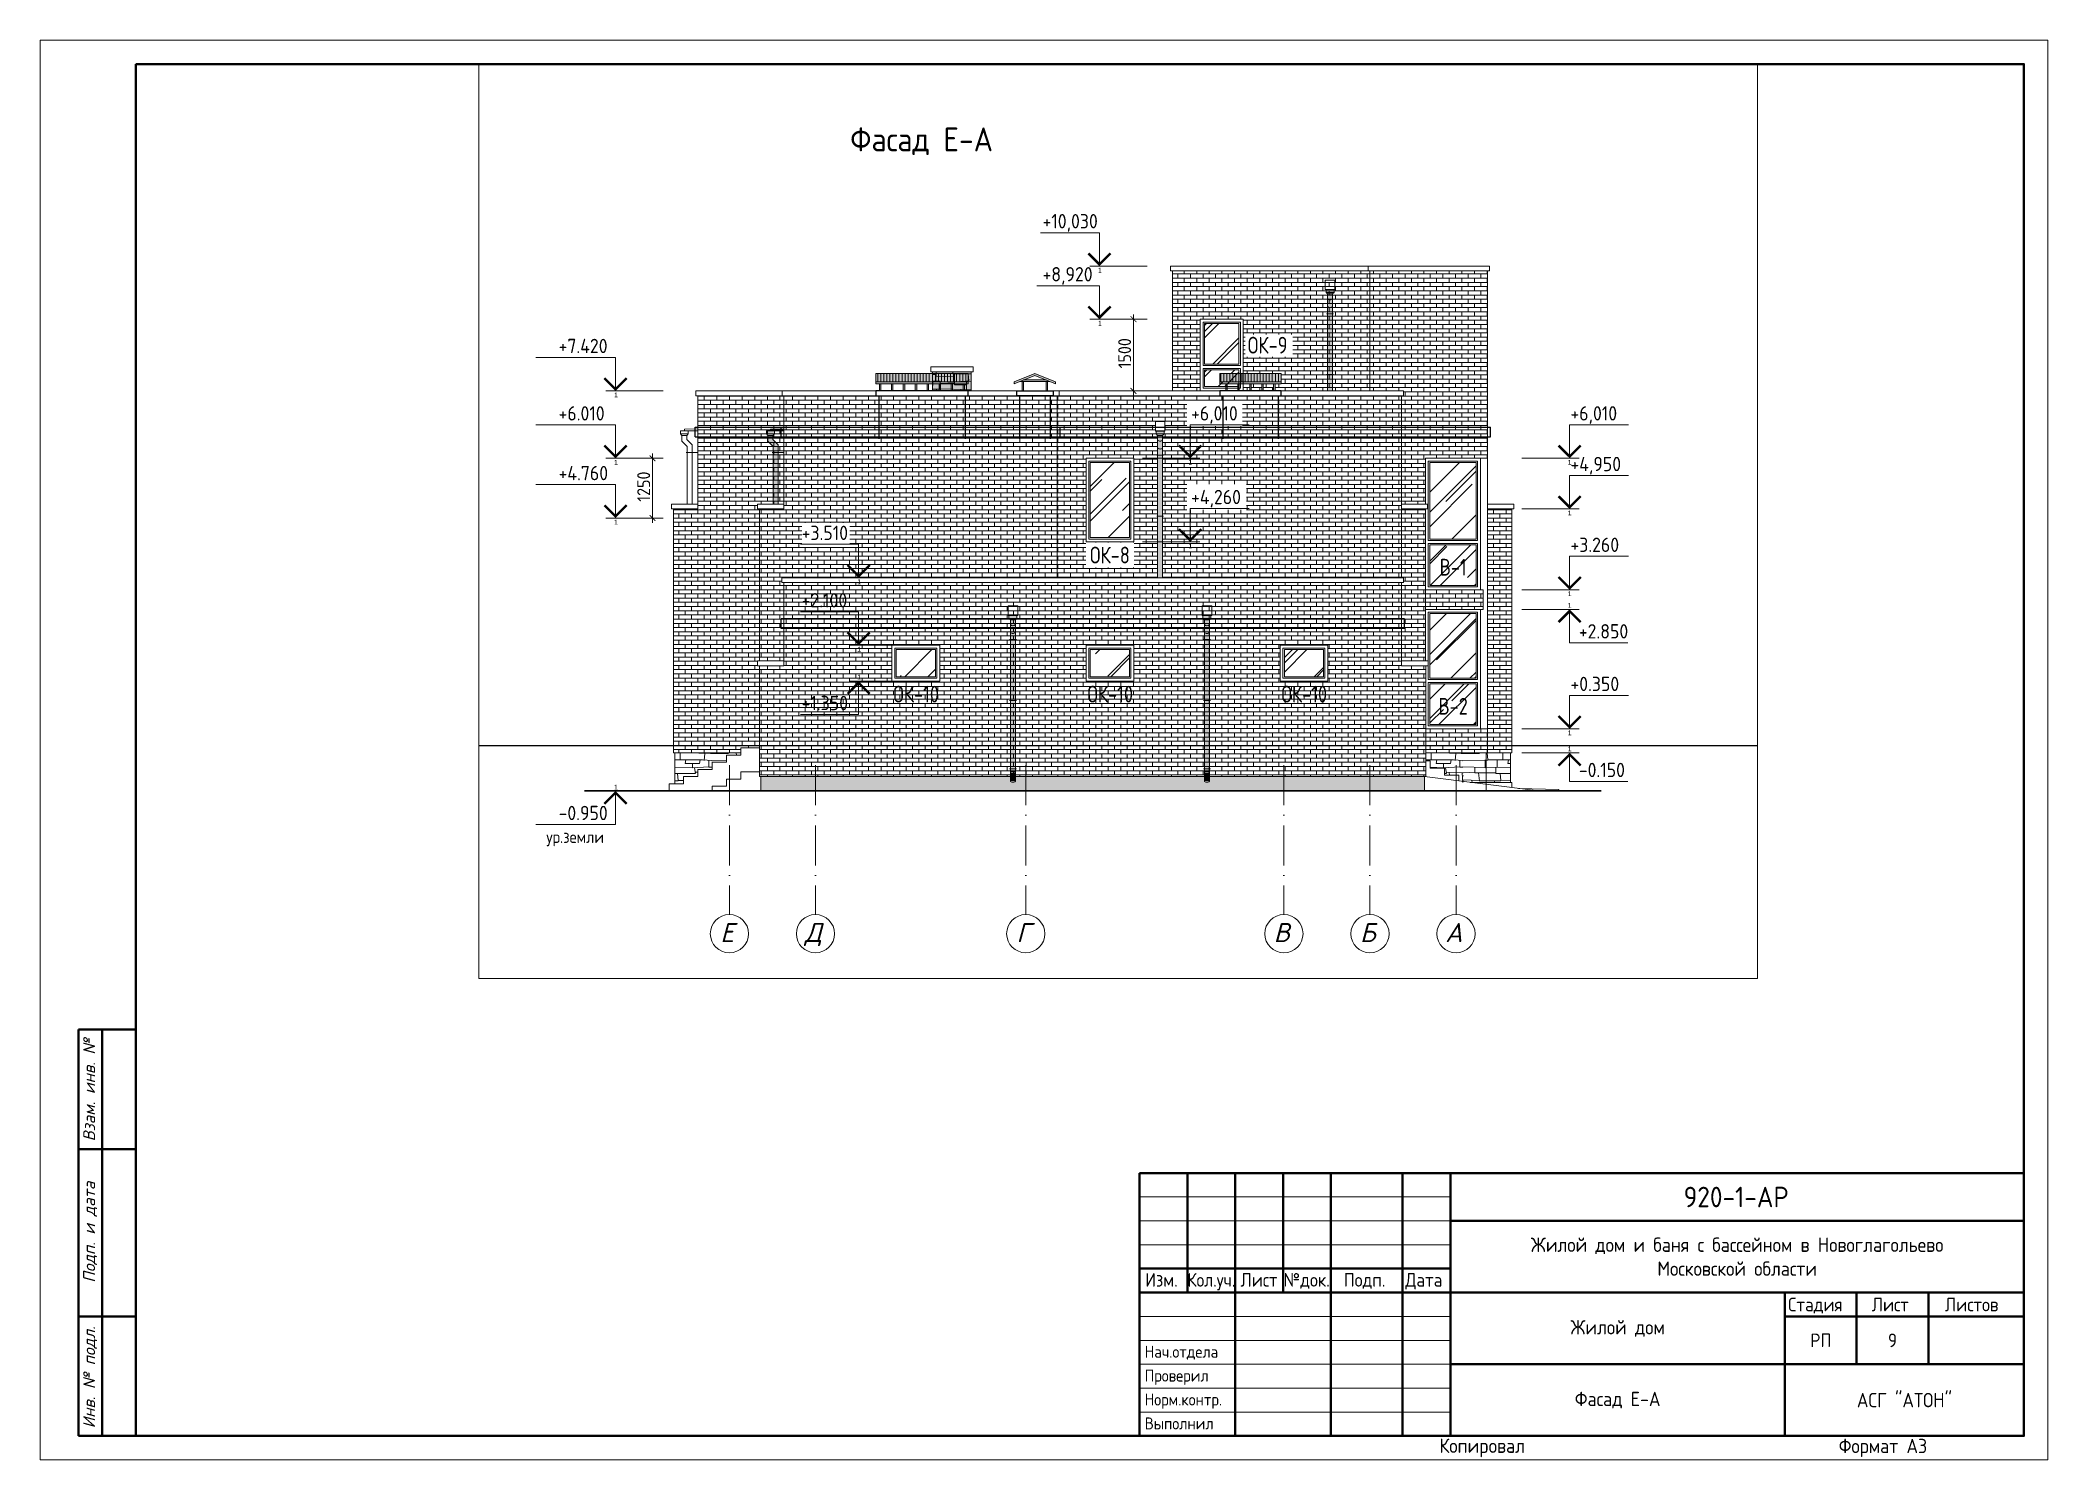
# Paper-space layout '9' of a CAD drawing. Header units: millimetres. Extents: x -17 to 41983, y -5 to 29695.
# The model-space entities are those that its viewports show. They can reach past a viewport. Long polylines and large blocks are cut down to what shows.
import ezdxf
from ezdxf.enums import TextEntityAlignment as Align

# ---------------------------------------------------------------- set-up
doc = ezdxf.new("R2010")
doc.units = ezdxf.units.MM
doc.linetypes.add('ACAD_ISO10W100', pattern=[18, 12, -3, 0, -3])
doc.linetypes.add('JIS_08_15', pattern=[17.25, 15, -0.75, 0.75, -0.75])
doc.layers.get('Defpoints').update_dxf_attribs({"color": 40})
for name, color, linetype, lineweight in [('Text', 7, 'Continuous', 15), ('АР_Марка_двери', 13, 'Continuous', 9), ('АР_Текст_отметки высот', 95, 'Continuous', 9), ('АР_Штрих_материалы', 27, 'Continuous', 9), ('окна', 132, 'Continuous', 18), ('оси', 50, 'JIS_08_15', 9), ('размеры', 215, 'Continuous', 13), ('стены', 172, 'Continuous', 30), ('текст', 7, 'Continuous', 13), ('ФАСАД', 7, 'Continuous', 13), ('ШТРИХ', 142, 'Continuous', 13), ('штриховка', 8, 'Continuous', 9)]:
    doc.layers.add(name, color=color, linetype=linetype, lineweight=lineweight)
doc.styles.add('GOST 2.304', font='isocpeur.ttf', dxfattribs={"width": 0.9})
doc.styles.add('Isocpeur', font='isocpeui.ttf')
doc.styles.get("Standard").update_dxf_attribs({"font": 'arial.ttf'})
doc.styles.add('Ок1', font='isocpeur.ttf', dxfattribs={"oblique": 15})
doc.styles.add('Оксана', font='arial.ttf')
doc.dimstyles.new('1', dxfattribs={"dimscale": 100, "dimtxt": 2.7, "dimasz": 1.2, "dimexe": 1, "dimexo": 1, "dimgap": 0.5, "dimtad": 1, "dimdec": 0, "dimzin": 0, "dimdsep": 46, "dimtxsty": 'GOST 2.304', "dimblk": 'ARCHTICK', "dimcen": 0.09, "dimdle": 1, "dimclrd": 256, "dimclre": 256, "dimclrt": 7, "dimadec": 0, "dimazin": 0, "dimtfac": 1, "dimtdec": 0, "dimtmove": 1, "dimatfit": 3, "dimldrblk": 'ARCHTICK', "dimfxl": 100, "dimtolj": 1, "dimtzin": 0, "dimlwd": 5, "dimlwe": 5, "dimarcsym": 1})

psp = doc.layouts.new('9')

# ---------------------------------------------------------------- texts
at = {"layer": 'Text', "color": 7, "style": 'GOST 2.304', "width": 0.9}
for s, p in [('Нач.отдела', (23090, 2132)), ('Проверил', (23090, 1632)), ('Норм.контр.', (23090, 1132)), ('Выполнил', (23090, 632))]:
    psp.add_text(s, height=250, dxfattribs=at).set_placement(p)
at = {"layer": 'Text', "color": 1, "char_height": 300, "attachment_point": 5, "style": 'GOST 2.304'}
for s, insert, width in [('{\\C256;Жилой дом и баня с бассейном в Новоглагольево\\PМосковской области}', (35483, 4245), 12000), ('{\\C256;Жилой дом}', (32983, 2745), 7000)]:
    psp.add_mtext(s, dxfattribs=dict(at, insert=insert, width=width))
at = {"layer": 'Text', "color": 7, "char_height": 300, "attachment_point": 5, "style": 'GOST 2.304'}
for s, insert, width in [('{\\C0;Фасад Е-А}', (32983, 1245), 7000), ('{\\C0;АСГ "АТОН"}', (38983, 1245), 5000), ('Копиpовал ', (30149, 245), 5000), ('Формат А3', (38533, 245), 5000)]:
    psp.add_mtext(s, dxfattribs=dict(at, insert=insert, width=width))

msp = doc.modelspace()

# ---------------------------------------------------------------- texts
at = {"layer": 'Text', "color": 7, "style": 'GOST 2.304', "width": 0.9}
msp.add_text('Фасад Е-А', height=500, dxfattribs=at).set_placement((922239.8, 769077.5, 0), align=Align.CENTER)
at = {"layer": 'АР_Марка_двери', "color": 7, "linetype": 'Continuous', "lineweight": 15, "style": 'GOST 2.304', "width": 0.8}
for s, p in [('ОК-9', (929479.1, 764847.4, 0)), ('ОК-8', (926179.2, 760456.2, 0)), ('В-1', (933358.4, 760202.8, 0)), ('ОК-10', (922125.5, 757547, 0)), ('ОК-10', (926185, 757547, 0)), ('ОК-10', (930244.5, 757547, 0)), ('В-2', (933358.4, 757292.8, 0))]:
    msp.add_text(s, height=350, dxfattribs=at).set_placement(p, align=Align.CENTER)
at = {"layer": 'текст', "color": 7, "style": 'Isocpeur'}
for s, p in [('Е', (918172.4, 752533.9, 0)), ('Д', (919972.7, 752533.9, 0)), ('Г', (924372.4, 752533.9, 0)), ('В', (929772.7, 752533.9, 0)), ('Б', (931572.7, 752533.9, 0)), ('А', (933372.7, 752533.9, 0))]:
    msp.add_text(s, height=400, dxfattribs=at).set_placement(p, align=Align.CENTER)

# ---------------------------------------------------------------- blocks, each defined once
blk = doc.blocks.new('*U8')
at = {"color": 7, "linetype": 'Continuous', "lineweight": 40}
for p, q in [((-412, 90), (-400, 90)), ((-412, 5), (-412, 90)), ((-407, 5), (-407, 90)), ((-412, 65), (-400, 65)), ((-190, 60), (-5, 60)), ((-190, 5), (-190, 60)), ((-180, 35), (-180, 60)), ((-170, 5), (-170, 60)), ((-160, 35), (-160, 60)), ((-150, 5), (-150, 60)), ((-135, 5), (-135, 60)), ((-125, 5), (-125, 60)), ((-125, 50), (-5, 50)), ((-190, 40), (-125, 40)), ((-190, 35), (-125, 35)), ((-125, 35), (-5, 35)), ((-55, 5), (-55, 35)), ((-40, 20), (-40, 35)), ((-25, 20), (-25, 35)), ((-412, 30), (-400, 30)), ((-55, 30), (-5, 30)), ((-125, 20), (-5, 20)), ((-412, 5), (-400, 5))]:
    blk.add_line(p, q, dxfattribs=at)
at = {"color": 7, "linetype": 'Continuous', "lineweight": 20}
for p, q in [((-190, 55), (-125, 55)), ((-190, 50), (-125, 50)), ((-190, 45), (-125, 45)), ((-190, 30), (-125, 30)), ((-190, 25), (-125, 25)), ((-190, 20), (-125, 20)), ((-190, 15), (-125, 15)), ((-190, 10), (-125, 10))]:
    blk.add_line(p, q, dxfattribs=at)
at = {"color": 7, "linetype": 'Continuous', "lineweight": 0}
blk.add_lwpolyline([(-420, 297), (0, 297), (0, 0), (-420, 0)], close=True, dxfattribs=at)
at = {"color": 7, "linetype": 'Continuous', "lineweight": 40}
blk.add_lwpolyline([(-400, 292), (-5, 292), (-5, 5), (-400, 5)], close=True, dxfattribs=at)
at = {"color": 7, "style": 'Оксана', "flags": 8}
for tag, height, p in [('НАИМЕНОВАНИЕ_ОБЪЕКТА_СТРОИТЕЛЬСТВА', 2.71, (-64.88, 42.01)), ('НАИМЕНОВАНИЕ_ЧЕРТЕЖА', 2.86, (-88.9, 11.79))]:
    blk.add_attdef(tag, text='', height=height, dxfattribs=at).set_placement(p, align=Align.MIDDLE_CENTER)
at = {"color": 7, "linetype": 'Continuous', "lineweight": 20, "style": 'Оксана', "flags": 8}
blk.add_attdef('ИНВ.№ПОДЛ.', text='', height=2.5, rotation=90, dxfattribs=at).set_placement((-403.5, 17.5), align=Align.MIDDLE_CENTER)
for tag, height, p in [('НАИМЕНОВАНИЕ_СООРУЖЕНИЯ', 3.57, (-91.21, 26.62)), ('ОРГАНИЗАЦИЯ/ЛИЦЕНЗИЯ', 2.29, (-29.74, 11.97))]:
    blk.add_attdef(tag, text='', height=height, dxfattribs=at).set_placement(p, align=Align.MIDDLE_CENTER)
at = {"color": 7, "linetype": 'Continuous', "lineweight": 20, "flags": 8}
for tag, p in [('---------------------------------------------------', (-210, 5)), ('--------------------------------------------------', (-210, -2))]:
    blk.add_attdef(tag, text='', height=0.143, dxfattribs=at).set_placement(p, align=Align.TOP_LEFT)
at = {"layer": 'Text', "color": 7, "linetype": 'Continuous', "lineweight": 20, "style": 'GOST 2.304', "width": 0.9}
for s, p in [('Изм.', (-188.83, 36.23)), ('Лист', (-168.89, 36.23)), ('№док.', (-159.89, 36.23)), ('Подп.', (-147.29, 36.23)), ('Дата', (-134.42, 36.23)), ('Стадия', (-54.33, 31.07)), ('Лист', (-36.84, 31.07)), ('Листов', (-21.51, 31.07))]:
    blk.add_text(s, height=2.857, dxfattribs=at).set_placement(p)
at = {"layer": 'Text', "color": 7, "linetype": 'Continuous', "lineweight": 20, "style": 'GOST 2.304', "width": 0.833333}
blk.add_text('Кол.уч.', height=2.857, dxfattribs=at).set_placement((-180, 36.23), (-170, 36.23), align=Align.FIT)
at = {"layer": 'Text', "color": 7, "linetype": 'Continuous', "lineweight": 20, "style": 'GOST 2.304', "width": 0.9, "flags": 8}
blk.add_attdef('ОБОЗНАЧЕНИЕ_ДОКУМЕНТА', text='', height=4.29, dxfattribs=at).set_placement((-65.21, 54.98), align=Align.MIDDLE_CENTER)
at = {"layer": 'Text', "color": 7, "style": 'GOST 2.304', "width": 0.9, "flags": 8}
for tag, p in [('СТАДИЯ', (-47.5, 25)), ('ЛИСТ', (-32.5, 25)), ('ЛИСТОВ', (-15, 25))]:
    blk.add_attdef(tag, text='', height=2.86, dxfattribs=at).set_placement(p, align=Align.MIDDLE_CENTER)
at = {"layer": 'текст', "color": 7, "linetype": 'Continuous', "style": 'Ок1', "oblique": 15}
for s, p in [('Взам. инв. №', (-408.5, 66.63)), ('Подп. и дата', (-408.5, 37.05)), ('Инв. № подл.', (-408.5, 6.6))]:
    blk.add_text(s, height=2.5, rotation=90.0002, dxfattribs=at).set_placement(p)
blk = doc.blocks.new('*U353')
at = {"color": 7, "linetype": 'Continuous', "lineweight": 15}
for p, q in [((-12, 0), (-10, 0)), ((-10, 0), (-10, -7)), ((-10, 0), (0, 0)), ((-10, -7), (-26.68, -7))]:
    blk.add_line(p, q, dxfattribs=at)
at = {"color": 7, "linetype": 'Continuous', "lineweight": 15, "const_width": 0.5}
blk.add_lwpolyline([(-7.67, -2.68), (-10, -0.35), (-12.32, -2.68)], dxfattribs=at)
at = {"color": 7, "linetype": 'Continuous', "lineweight": 15, "style": 'GOST 2.304', "width": 0.9, "flags": 8}
blk.add_attdef('+OTM', text='', height=3, rotation=360, dxfattribs=at).set_placement((-20.16, -7), align=Align.BOTTOM_LEFT)
at = {"color": 7, "linetype": 'Continuous', "lineweight": 15, "flags": 8}
blk.add_attdef('YRZ', text='', height=3, rotation=360, dxfattribs=at).set_placement((-21.03, -11.62), align=Align.BOTTOM_LEFT)
at = {"layer": 'Defpoints', "color": 5, "linetype": 'Continuous', "flags": 8}
blk.add_attdef('M', text='', height=1, rotation=360, dxfattribs=at).set_placement((-9.9, 1.33), align=Align.TOP_CENTER)
blk = doc.blocks.new('*U354')
at = {"color": 7, "linetype": 'Continuous', "lineweight": 15}
for p, q in [((-10, 7), (-26.68, 7)), ((-10, 0), (-10, 7)), ((-12, 0), (-10, 0)), ((-10, 0), (0, 0))]:
    blk.add_line(p, q, dxfattribs=at)
at = {"color": 7, "linetype": 'Continuous', "lineweight": 15, "const_width": 0.5}
blk.add_lwpolyline([(-7.67, 2.67), (-10, 0.35), (-12.32, 2.67)], dxfattribs=at)
at = {"color": 7, "linetype": 'Continuous', "lineweight": 15, "style": 'GOST 2.304', "width": 0.9, "flags": 8}
blk.add_attdef('+OTM', text='', height=3, rotation=360, dxfattribs=at).set_placement((-20.16, 7), align=Align.BOTTOM_LEFT)
at = {"layer": 'Defpoints', "color": 5, "linetype": 'Continuous', "flags": 8}
blk.add_attdef('M', text='', height=1, dxfattribs=at).set_placement((-9.9, -0.33), align=Align.TOP_CENTER)
blk = doc.blocks.new('*U359')
at = {"color": 7, "linetype": 'Continuous', "lineweight": 15}
for p, q in [((-10, 7), (-23.1, 7)), ((-10, 0), (-10, 7)), ((-12, 0), (-10, 0)), ((-10, 0), (0, 0))]:
    blk.add_line(p, q, dxfattribs=at)
at = {"color": 7, "linetype": 'Continuous', "lineweight": 15, "const_width": 0.5}
blk.add_lwpolyline([(-7.67, 2.67), (-10, 0.35), (-12.32, 2.67)], dxfattribs=at)
at = {"color": 7, "linetype": 'Continuous', "lineweight": 15, "style": 'GOST 2.304', "width": 0.9, "flags": 8}
blk.add_attdef('+OTM', text='', height=3, rotation=360, dxfattribs=at).set_placement((-20.16, 7), align=Align.BOTTOM_LEFT)
at = {"layer": 'Defpoints', "color": 5, "linetype": 'Continuous', "flags": 8}
blk.add_attdef('M', text='', height=1, dxfattribs=at).set_placement((-9.9, -0.33), align=Align.TOP_CENTER)
blk = doc.blocks.new('*U361')
at = {"color": 7, "linetype": 'Continuous', "lineweight": 15}
for p, q in [((10, 0), (10, 7)), ((10, 7), (22.34, 7)), ((10, 0), (0, 0)), ((12, 0), (10, 0))]:
    blk.add_line(p, q, dxfattribs=at)
at = {"color": 7, "linetype": 'Continuous', "lineweight": 15, "const_width": 0.5}
blk.add_lwpolyline([(7.67, 2.67), (10, 0.35), (12.32, 2.67)], dxfattribs=at)
at = {"color": 7, "linetype": 'Continuous', "lineweight": 15, "style": 'GOST 2.304', "width": 0.9, "flags": 8}
blk.add_attdef('+OTM', text='', height=3, dxfattribs=at).set_placement((11.65, 7), align=Align.BOTTOM_LEFT)
at = {"layer": 'Defpoints', "color": 5, "linetype": 'Continuous', "flags": 8}
blk.add_attdef('M', text='', height=1, rotation=360, dxfattribs=at).set_placement((10, -0.33), align=Align.TOP_CENTER)
blk = doc.blocks.new('*U440')
at = {"color": 7, "linetype": 'Continuous', "lineweight": 15}
for p, q in [((10, 0), (10, 7)), ((10, 7), (22.34, 7)), ((10, 0), (0, 0)), ((12, 0), (10, 0))]:
    blk.add_line(p, q, dxfattribs=at)
at = {"color": 7, "linetype": 'Continuous', "lineweight": 15, "const_width": 0.5}
blk.add_lwpolyline([(7.67, 2.67), (10, 0.35), (12.32, 2.67)], dxfattribs=at)
at = {"color": 7, "linetype": 'Continuous', "lineweight": 15, "style": 'GOST 2.304', "width": 0.9, "flags": 8}
blk.add_attdef('+OTM', text='', height=3, dxfattribs=at).set_placement((11.65, 7), align=Align.BOTTOM_LEFT)
at = {"layer": 'Defpoints', "color": 5, "linetype": 'Continuous', "flags": 8}
blk.add_attdef('M', text='', height=1, rotation=360, dxfattribs=at).set_placement((10, -0.33), align=Align.TOP_CENTER)
blk = doc.blocks.new('*U360')
at = {"color": 7, "linetype": 'Continuous', "lineweight": 15}
for p, q in [((-10, 7), (-22.34, 7)), ((-10, 0), (-10, 7)), ((-12, 0), (-10, 0)), ((-10, 0), (0, 0))]:
    blk.add_line(p, q, dxfattribs=at)
at = {"color": 7, "linetype": 'Continuous', "lineweight": 15, "const_width": 0.5}
blk.add_lwpolyline([(-7.67, 2.67), (-10, 0.35), (-12.32, 2.67)], dxfattribs=at)
at = {"color": 7, "linetype": 'Continuous', "lineweight": 15, "style": 'GOST 2.304', "width": 0.9, "flags": 8}
blk.add_attdef('+OTM', text='', height=3, rotation=360, dxfattribs=at).set_placement((-20.16, 7), align=Align.BOTTOM_LEFT)
at = {"layer": 'Defpoints', "color": 5, "linetype": 'Continuous', "flags": 8}
blk.add_attdef('M', text='', height=1, dxfattribs=at).set_placement((-9.9, -0.33), align=Align.TOP_CENTER)
blk = doc.blocks.new('*U422')
at = {"color": 7, "linetype": 'Continuous', "lineweight": 15}
for p, q in [((-12, 0), (-10, 0)), ((-10, 0), (-10, -7)), ((-10, 0), (0, 0)), ((-10, -7), (-22.17, -7))]:
    blk.add_line(p, q, dxfattribs=at)
at = {"color": 7, "linetype": 'Continuous', "lineweight": 15, "const_width": 0.5}
blk.add_lwpolyline([(-7.67, -2.68), (-10, -0.35), (-12.32, -2.68)], dxfattribs=at)
at = {"color": 7, "linetype": 'Continuous', "lineweight": 15, "style": 'GOST 2.304', "width": 0.9, "flags": 8}
blk.add_attdef('+OTM', text='', height=3, rotation=360, dxfattribs=at).set_placement((-20.16, -7), align=Align.BOTTOM_LEFT)
at = {"layer": 'Defpoints', "color": 5, "linetype": 'Continuous', "flags": 8}
blk.add_attdef('M', text='', height=1, rotation=360, dxfattribs=at).set_placement((-9.9, 1.33), align=Align.TOP_CENTER)
blk = doc.blocks.new('*U423')
at = {"color": 7, "linetype": 'Continuous', "lineweight": 15}
for p, q in [((-10, 7), (-22.17, 7)), ((-10, 0), (-10, 7)), ((-12, 0), (-10, 0)), ((-10, 0), (0, 0))]:
    blk.add_line(p, q, dxfattribs=at)
at = {"color": 7, "linetype": 'Continuous', "lineweight": 15, "const_width": 0.5}
blk.add_lwpolyline([(-7.67, 2.67), (-10, 0.35), (-12.32, 2.67)], dxfattribs=at)
at = {"color": 7, "linetype": 'Continuous', "lineweight": 15, "style": 'GOST 2.304', "width": 0.9, "flags": 8}
blk.add_attdef('+OTM', text='', height=3, rotation=360, dxfattribs=at).set_placement((-20.16, 7), align=Align.BOTTOM_LEFT)
at = {"layer": 'Defpoints', "color": 5, "linetype": 'Continuous', "flags": 8}
blk.add_attdef('M', text='', height=1, dxfattribs=at).set_placement((-9.9, -0.33), align=Align.TOP_CENTER)
blk = doc.blocks.new('*U447')
at = {"color": 7, "linetype": 'Continuous', "lineweight": 15}
for p, q in [((10, 0), (0, 0)), ((10, 0), (10, -6)), ((12, 0), (10, 0)), ((10, -6), (22.17, -6))]:
    blk.add_line(p, q, dxfattribs=at)
at = {"color": 7, "linetype": 'Continuous', "lineweight": 15, "const_width": 0.5}
blk.add_lwpolyline([(7.67, -2.68), (10, -0.35), (12.32, -2.68)], dxfattribs=at)
at = {"color": 7, "linetype": 'Continuous', "lineweight": 15, "style": 'GOST 2.304', "width": 0.9, "flags": 8}
blk.add_attdef('+OTM', text='', height=3, dxfattribs=at).set_placement((11.65, -6), align=Align.BOTTOM_LEFT)
at = {"layer": 'Defpoints', "color": 5, "linetype": 'Continuous', "flags": 8}
blk.add_attdef('M', text='', height=1, dxfattribs=at).set_placement((10, 1.33), align=Align.TOP_CENTER)
blk = doc.blocks.new('вв1')
at = {"layer": 'ШТРИХ', "ltscale": 0.1, "true_color": 0xffffff}
h = blk.add_hatch(color=7, dxfattribs=at)
edge = h.paths.add_edge_path()
edge.add_ellipse((928209, 756081), major_axis=(-52.9, 0), ratio=0.467596, start_angle=180, end_angle=360, ccw=False)
edge.add_line((928262, 756081), (928156, 756081))
edge.add_line((928156, 756081), (928156, 755904))
edge.add_ellipse((928209, 755904), major_axis=(-52.9, 0), ratio=0.467596, start_angle=0, end_angle=360)
edge.add_line((928262, 755906), (928262, 756081))
edge = h.paths.add_edge_path()
edge.add_line((928262, 756159), (928156, 756159))
edge.add_line((928156, 756159), (928156, 756081))
edge.add_ellipse((928209, 756081), major_axis=(-52.9, 0), ratio=0.467596, start_angle=180, end_angle=360, ccw=False)
edge.add_line((928262, 756083), (928262, 756159))
h.paths.add_polyline_path([(928262, 759277), (928156, 759277), (928156, 756159), (928262, 756159)])
h.paths.add_polyline_path([(928291, 759307), (928126, 759307), (928156, 759277), (928262, 759277)])
h.paths.add_polyline_path([(928291, 759366), (928126, 759366), (928126, 759307), (928291, 759307)])
h.paths.add_polyline_path([(928291, 759370), (928126, 759370), (928126, 759366), (928291, 759366)])
blk.add_hatch(color=7, dxfattribs=at).paths.add_polyline_path([(928156, 755904), (928262, 755904), (928262, 756081), (928156, 756081)])
at = {"layer": 'ФАСАД', "color": 7}
for p, q in [((928156, 759277, 0), (928126, 759307, 0)), ((928136, 758862, 0), (928281, 758862, 0)), ((928136, 757591, 0), (928281, 757591, 0)), ((928136, 756159, 0), (928281, 756159, 0))]:
    blk.add_line(p, q, dxfattribs=at)
at = {"layer": 'ФАСАД', "ltscale": 0.1, "elevation": 0}
blk.add_lwpolyline([(928309, 759366), (928109, 759366), (928109, 759568), (928309, 759568)], close=True, dxfattribs=at)
at = {"layer": 'ФАСАД', "color": 7, "elevation": 0}
for points in [[(928291, 759307), (928126, 759307), (928126, 759370), (928291, 759370), (928291, 759307), (928262, 759277), (928156, 759277), (928156, 755904)], [(928262, 755904), (928262, 759277)]]:
    blk.add_lwpolyline(points, dxfattribs=at)
at = {"layer": 'ФАСАД', "color": 7}
for centre in [(928209, 759221, 0), (928209, 759058, 0)]:
    blk.add_arc(centre, 66.9, 217.649, 322.351, dxfattribs=at)
blk.add_ellipse((928209, 755904, 0), major_axis=(-52.9, 0), ratio=0.467596, dxfattribs=at)
at = {"layer": 'ШТРИХ', "color": 19, "ltscale": 0.1}
blk.add_ellipse((928209, 756081, 0), major_axis=(-52.9, 0), ratio=0.467596, start_param=3.141593, end_param=6.283185, dxfattribs=at)
blk = doc.blocks.new('_ArchTick')
at = {"color": 0, "linetype": 'ByBlock', "const_width": 0.15}
blk.add_lwpolyline([(-0.5, -0.5), (0.5, 0.5)], dxfattribs=at)
blk = doc.blocks.new('*D782')
at = {"layer": 'Defpoints', "color": 0, "ltscale": 0.1}
for p in [(916622, 762656, 0), (916610, 761406), (916622, 761406)]:
    blk.add_point(p, dxfattribs=at)
at = {"layer": 'размеры', "lineweight": 5, "ltscale": 0.1}
for p, q in [((916610, 762756), (916610, 761306)), ((916522, 762656), (916510, 762656)), ((916522, 761406), (916510, 761406))]:
    blk.add_line(p, q, dxfattribs=at)
at = {"layer": 'размеры', "lineweight": 5, "ltscale": 0.1, "xscale": 120, "yscale": 120, "zscale": 120}
for p, rotation in [((916610, 762656), 90), ((916610, 761406), 270)]:
    blk.add_blockref('_ArchTick', p, dxfattribs=dict(at, rotation=rotation))
at = {"layer": 'размеры', "color": 7, "ltscale": 0.1, "insert": (916425, 762063), "char_height": 270, "attachment_point": 5, "rotation": 90, "style": 'GOST 2.304'}
blk.add_mtext('\\A1;1250', dxfattribs=at)
blk = doc.blocks.new('*D783')
at = {"layer": 'Defpoints', "color": 0, "ltscale": 0.1}
for p in [(926734, 765566, 0), (926672, 764066), (926734, 764066, 0)]:
    blk.add_point(p, dxfattribs=at)
at = {"layer": 'размеры', "lineweight": 5, "ltscale": 0.1}
for p, q in [((926672, 765666), (926672, 763966)), ((926634, 765566), (926572, 765566)), ((926634, 764066), (926572, 764066))]:
    blk.add_line(p, q, dxfattribs=at)
at = {"layer": 'размеры', "lineweight": 5, "ltscale": 0.1, "xscale": 120, "yscale": 120, "zscale": 120}
for p, rotation in [((926672, 765566), 90), ((926672, 764066), 270)]:
    blk.add_blockref('_ArchTick', p, dxfattribs=dict(at, rotation=rotation))
at = {"layer": 'размеры', "color": 7, "ltscale": 0.1, "insert": (926487, 764854), "char_height": 270, "attachment_point": 5, "rotation": 90, "style": 'GOST 2.304'}
blk.add_mtext('\\A1;1500', dxfattribs=at)
blk = doc.blocks.new('*U1912')
at = {"color": 7, "linetype": 'Continuous', "lineweight": 15}
for p, q in [((10, 0), (10, 7)), ((10, 7), (22.34, 7)), ((10, 0), (0, 0)), ((12, 0), (10, 0))]:
    blk.add_line(p, q, dxfattribs=at)
at = {"color": 7, "linetype": 'Continuous', "lineweight": 15, "const_width": 0.5}
blk.add_lwpolyline([(7.67, 2.67), (10, 0.35), (12.32, 2.67)], dxfattribs=at)
at = {"color": 7, "linetype": 'Continuous', "lineweight": 15, "style": 'GOST 2.304', "width": 0.9, "flags": 8}
blk.add_attdef('+OTM', text='', height=3, dxfattribs=at).set_placement((11.65, 7), align=Align.BOTTOM_LEFT)
at = {"layer": 'Defpoints', "color": 5, "linetype": 'Continuous', "flags": 8}
blk.add_attdef('M', text='', height=1, rotation=360, dxfattribs=at).set_placement((10, -0.33), align=Align.TOP_CENTER)
blk = doc.blocks.new('*U484')
at = {"color": 7, "linetype": 'Continuous', "lineweight": 15}
for p, q in [((10, 0), (0, 0)), ((10, 0), (10, -7)), ((12, 0), (10, 0)), ((10, -7), (22.17, -7))]:
    blk.add_line(p, q, dxfattribs=at)
at = {"color": 7, "linetype": 'Continuous', "lineweight": 15, "const_width": 0.5}
blk.add_lwpolyline([(7.67, -2.68), (10, -0.35), (12.32, -2.68)], dxfattribs=at)
at = {"color": 7, "linetype": 'Continuous', "lineweight": 15, "style": 'GOST 2.304', "width": 0.9, "flags": 8}
blk.add_attdef('+OTM', text='', height=3, dxfattribs=at).set_placement((11.65, -7), align=Align.BOTTOM_LEFT)
at = {"layer": 'Defpoints', "color": 5, "linetype": 'Continuous', "flags": 8}
blk.add_attdef('M', text='', height=1, dxfattribs=at).set_placement((10, 1.33), align=Align.TOP_CENTER)

# ---------------------------------------------------------------- dimensions: what is measured, and where the dimension line sits
at = {"layer": 'размеры', "ltscale": 0.1}
for base, p1, p2, picture, middle in [((926671.8, 764066), (926734, 765566, 0), (926734, 764066, 0), '*D783', (926671.8, 764854.1)), ((916609.6, 761406), (916622.1, 762656, 0), (916622.1, 761406), '*D782', (916609.6, 762063))]:
    dim = msp.add_linear_dim(base=base, p1=p1, p2=p2, angle=90, dimstyle='1', dxfattribs=at)
    dim.commit()
    dim.dimension.update_dxf_attribs({"geometry": picture, "text_midpoint": middle, "dimtype": 160})

# ---------------------------------------------------------------- hatches: boundary and pattern name
at = {"layer": 'АР_Штрих_материалы', "lineweight": 5, "ltscale": 100, "true_color": 0x080808}
h = msp.add_hatch(dxfattribs=at)
h.set_pattern_fill('AR-BRSTD', color=18, scale=1.3, style=0)
h.paths.add_polyline_path([(934078.8, 766576), (931619.1, 766576), (931619.1, 764066), (932319.1, 764066), (932319.1, 763966), (932279.1, 763966), (932279.1, 761696), (932779.2, 761696), (932779.2, 762656), (934078.8, 762656)])
h.paths.add_polyline_path([(929104.1, 764216), (928969.1, 764216), (928969.1, 764066), (929104.1, 764066)], flags=17)
h.paths.add_polyline_path([(929354.1, 764216), (929134.1, 764216), (929134.1, 764066), (929354.1, 764066)], flags=17)
h.paths.add_polyline_path([(929604.1, 764216), (929384.1, 764216), (929384.1, 764066), (929604.1, 764066)], flags=17)
h.paths.add_polyline_path([(928069.1, 764066), (928069.1, 766576), (927489.1, 766576), (927489.1, 764066)])
h.paths.add_polyline_path([(928969.1, 766576), (928969.1, 764430.2), (929759.1, 764430.2), (929759.1, 764216), (929634.1, 764216), (929634.1, 764066), (931619.1, 764066), (931619.1, 766576)])
h.paths.add_polyline_path([(930002.7, 764780.8), (929007.5, 764780.8), (929007.5, 765246.2), (930002.7, 765246.2)], flags=16)
h = msp.add_hatch(dxfattribs=at)
h.set_pattern_fill('AR-BRSTD', color=18, scale=1.3, style=0)
h.paths.add_polyline_path([(928969.1, 766576), (928069.1, 766576), (928069.1, 765566), (928969.1, 765566)])
at = {"layer": 'АР_Штрих_материалы', "ltscale": 100, "true_color": 0xffffff}
h = msp.add_hatch(color=7, dxfattribs=at)
h.paths.add_polyline_path([(923279.1, 764466), (922469.1, 764466), (922469.1, 764430.2), (923211.8, 764430.2), (923211.8, 764216), (923136.8, 764216), (923136.8, 764066), (923279.1, 764066)])
h.paths.add_polyline_path([(923106.8, 764216), (922886.8, 764216), (922886.8, 764066), (923106.8, 764066)], flags=17)
h.paths.add_polyline_path([(922856.8, 764216), (922636.8, 764216), (922636.8, 764066), (922856.8, 764066)], flags=17)
h.paths.add_polyline_path([(922606.8, 764216), (922469.1, 764216), (922469.1, 764066), (922606.8, 764066)], flags=17)
at = {"layer": 'АР_Штрих_материалы', "lineweight": 9, "ltscale": 100, "true_color": 0x080808}
h = msp.add_hatch(dxfattribs=at)
h.set_pattern_fill('AR-BRSTD', color=18, scale=1.3, style=0)
h.paths.add_polyline_path([(919359.1, 763966), (917559.1, 763966), (917559.1, 761596), (917048.8, 761596), (917048.8, 756496), (918458.8, 756496), (918458.8, 756596), (918848.8, 756596), (918848.8, 758316), (918808.8, 758316), (918808.8, 758416), (918848.8, 758416), (918848.8, 761596), (918808.8, 761596), (918808.8, 761696), (919359.1, 761696)])
h = msp.add_hatch(dxfattribs=at)
h.set_pattern_fill('AR-BRSTD', color=18, scale=1.3, style=0)
h.paths.add_polyline_path([(925078.8, 763966), (919359.1, 763966), (919359.1, 763106), (925078.8, 763106)])
h.paths.add_polyline_path([(925078.8, 763106), (919359.1, 763106), (919359.1, 760156), (925078.8, 760156)])
h.paths.add_polyline_path([(919731.1, 760793.5), (919731.1, 761307.2), (920735.7, 761307.2), (920735.7, 760793.5)])
h = msp.add_hatch(dxfattribs=at)
h.set_pattern_fill('AR-BRSTD', color=18, scale=1.3, style=0)
h.paths.add_polyline_path([(927129.3, 763426), (927329.3, 763426), (927329.3, 763224.3), (927312, 763165), (927282.2, 763135.2), (927282.2, 760156), (932279.1, 760156), (932279.1, 763966), (925078.8, 763966), (925078.8, 760156), (926228, 760156), (926228, 760906), (925678.8, 760906), (925678.8, 762656), (926678.8, 762656), (926678.8, 760906), (926228, 760906), (926228, 760156), (927176.4, 760156), (927176.4, 763135.2), (927146.6, 763165), (927146.6, 763224.3), (927129.3, 763224.3)])
h.paths.add_polyline_path([(927786.6, 763326), (928952.1, 763326), (928952.1, 763866), (927786.6, 763866)], flags=16)
h.paths.add_polyline_path([(927786.6, 761576), (929033.1, 761576), (929033.1, 762116), (927786.6, 762116)], flags=16)
h.paths.add_polyline_path([(925671.7, 760368.7), (926686.7, 760368.7), (926686.7, 760893.7), (925671.7, 760893.7)], flags=16)
at = {"layer": 'АР_Штрих_материалы', "lineweight": 9, "ltscale": 100, "true_color": 0xffffff}
h = msp.add_hatch(dxfattribs=at)
h.set_pattern_fill('AR-BRSTD', scale=1.3, style=0)
h.paths.add_polyline_path([(917559.1, 761596), (917048.8, 761596), (917048.8, 756496), (917559.1, 756496)])
at = {"layer": 'АР_Штрих_материалы', "lineweight": 9, "ltscale": 100, "true_color": 0x080808}
h = msp.add_hatch(dxfattribs=at)
h.set_pattern_fill('AR-BRSTD', color=18, scale=1.3, style=0)
h.paths.add_polyline_path([(919359.1, 761596), (918848.8, 761596), (918848.8, 758416), (919358.8, 758416), (919358.8, 759096), (919358.8, 759133), (919358.8, 759236), (919358.8, 759296), (919358.8, 760056), (919318.8, 760056), (919318.8, 760156), (919359.1, 760156)])
at = {"layer": 'АР_Штрих_материалы', "lineweight": 5, "ltscale": 100, "true_color": 0x080808}
h = msp.add_hatch(dxfattribs=at)
h.set_pattern_fill('AR-BRSTD', color=18, scale=1.3, style=0)
h.paths.add_polyline_path([(932779.2, 761596), (932279.1, 761596), (932279.1, 760156), (932319.1, 760156), (932319.1, 760056), (932279.1, 760056), (932279.1, 758416), (932779.2, 758416), (932779.2, 759496), (932779.2, 759906)])
h.paths.add_polyline_path([(933988.8, 759906), (932779.2, 759906), (932779.2, 759496), (933928.8, 759496), (933988.8, 759496)])
h.paths.add_polyline_path([(934589.1, 761596), (934078.8, 761596), (934078.8, 756996), (934078.8, 756596), (934078.8, 756496), (934589.1, 756496)])
h.paths.add_polyline_path([(934078.8, 756996), (932789.1, 756996), (932789.1, 756496), (934078.8, 756496), (934078.8, 756596)])
at = {"layer": 'АР_Штрих_материалы', "lineweight": 13, "ltscale": 100, "true_color": 0x080808}
h = msp.add_hatch(dxfattribs=at)
h.set_pattern_fill('AR-BRSTD', color=18, scale=1.3, style=0)
h.paths.add_polyline_path([(932279.1, 760056), (919358.8, 760056), (919358.8, 758416), (919358.8, 758316), (918848.8, 758316), (918848.8, 755996), (932789.1, 755996), (932789.1, 758178.7), (930738.3, 758178.7), (930738.3, 757996), (929738.3, 757996), (929738.3, 758178.7), (926678.8, 758178.7), (926678.8, 757996), (925678.8, 757996), (925678.8, 758178.7), (922619.3, 758178.7), (922619.3, 757996), (921619.3, 757996), (921619.3, 758746), (921921.7, 758746), (922619.3, 758746), (922619.3, 758178.7), (925678.8, 758178.7), (925678.8, 758746), (926678.8, 758746), (926678.8, 758178.7), (929738.3, 758178.7), (929738.3, 758746), (930738.3, 758746), (930738.3, 758178.7), (932789.1, 758178.7), (932789.1, 758316), (932279.1, 758316)])
h.paths.add_polyline_path([(919655.4, 757341), (920777.4, 757341), (920777.4, 757791), (919655.4, 757791)], flags=24)
h.paths.add_polyline_path([(919655.4, 759491), (920777.4, 759491), (920777.4, 759941), (919655.4, 759941)], flags=24)
h.paths.add_polyline_path([(929667, 757459.5), (930822, 757459.5), (930822, 757984.5), (929667, 757984.5)], flags=24)
h.paths.add_polyline_path([(925607.5, 757459.5), (926762.5, 757459.5), (926762.5, 757984.5), (925607.5, 757984.5)], flags=24)
h.paths.add_polyline_path([(921548, 757459.5), (922703, 757459.5), (922703, 757984.5), (921548, 757984.5)], flags=24)
at = {"layer": 'ШТРИХ', "ltscale": 0.1, "true_color": 0xfefcfb}
h = msp.add_hatch(dxfattribs=at)
h.set_pattern_fill('AR-RROOF', scale=30, angle=45, style=0)
h.paths.add_polyline_path([(932869.2, 814686.5), (933838.8, 814686.5), (933838.8, 816286.5), (932869.2, 816286.5)])
h.paths.add_polyline_path([(932869.2, 814566.5), (932869.2, 813716.5), (933838.8, 813716.5), (933838.8, 814566.5)])
h.paths.add_polyline_path([(932869.2, 813126.5), (932869.2, 811776.5), (933838.8, 811776.5), (933838.8, 813126.5)])
h.paths.add_polyline_path([(933838.8, 811656.5), (932869.2, 811656.5), (932869.2, 810806.5), (933838.8, 810806.5)])
h.paths.add_polyline_path([(932990.9, 760115.3), (933725.9, 760115.3), (933725.9, 760640.3), (932990.9, 760640.3)], flags=9)
at = {"layer": 'ШТРИХ', "ltscale": 0.1, "true_color": 0xffffff}
h = msp.add_hatch(color=7, dxfattribs=at)
h.paths.add_polyline_path([(930866.8, 766187.1), (930701.4, 766187.1), (930701.4, 766183.6), (930866.8, 766183.6)])
h.paths.add_polyline_path([(930866.8, 766183.6), (930701.4, 766183.6), (930701.4, 766124.3), (930866.8, 766124.3)])
h.paths.add_polyline_path([(930866.8, 766124.3), (930701.4, 766124.3), (930731.1, 766094.6), (930837, 766094.6)])
h.paths.add_polyline_path([(930837, 766094.6), (930731.1, 766094.6), (930731.1, 766065.3), (930837, 766065.3)])
h.paths.add_polyline_path([(930837, 766065.3), (930731.1, 766065.3), (930731.1, 765997.6, 0.4915295), (930837, 765997.6)])
h.paths.add_polyline_path([(930837, 765997.6, -0.4915295), (930731.1, 765997.6), (930731.1, 765834.3, 0.4915295), (930837, 765834.3)])
h.paths.add_polyline_path([(930837, 765834.3, -0.4915295), (930731.1, 765834.3), (930731.1, 765678.9), (930837, 765678.9)])
h.paths.add_polyline_path([(930837, 765678.9), (930731.1, 765678.9), (930731.1, 764407.8), (930837, 764407.8)])
h.paths.add_polyline_path([(930731.1, 764066), (930837, 764066), (930837, 764407.8), (930731.1, 764407.8)])
at = {"layer": 'ШТРИХ', "ltscale": 0.1}
h = msp.add_hatch(dxfattribs=at)
h.set_pattern_fill('AR-RROOF', scale=30, angle=45, style=0)
h.paths.add_polyline_path([(928879.1, 765476), (928159.1, 765476), (928159.1, 764626), (928879.1, 764626)])
h.paths.add_polyline_path([(928879.1, 764506), (928159.1, 764506), (928159.1, 764156), (928879.1, 764156)])
at = {"layer": 'ШТРИХ', "ltscale": 0.1, "true_color": 0xffffff}
h = msp.add_hatch(color=7, dxfattribs=at)
h.paths.add_polyline_path([(928634.1, 764216), (928604.1, 764216), (928604.1, 764066), (928634.1, 764066)])
h.paths.add_polyline_path([(929759.1, 764256.8), (928969.1, 764256.8), (928969.1, 764216), (929759.1, 764216)])
h.paths.add_polyline_path([(928969.1, 764256.8), (928909.1, 764256.8), (928909.1, 764216), (928969.1, 764216)])
h.paths.add_polyline_path([(928909.1, 764256.8), (928879.1, 764256.8), (928879.1, 764216), (928884.1, 764216), (928909.1, 764216)])
h.paths.add_polyline_path([(928879.1, 764256.8), (928479.1, 764256.8), (928479.1, 764216), (928879.1, 764216)])
h.paths.add_polyline_path([(929134.1, 764216), (929104.1, 764216), (929104.1, 764066), (929134.1, 764066)])
h.paths.add_polyline_path([(929384.1, 764216), (929354.1, 764216), (929354.1, 764066), (929384.1, 764066)])
h.paths.add_polyline_path([(929634.1, 764216), (929604.1, 764216), (929604.1, 764066), (929634.1, 764066)])
h.paths.add_polyline_path([(924608.8, 764389.4), (925038.8, 764216), (925038.8, 764256.8), (924608.8, 764430.2), (924178.8, 764256.8), (924178.8, 764216)])
h.paths.add_polyline_path([(924843.8, 764294.6), (924373.8, 764294.6), (924299.4, 764264.6), (924918.2, 764264.6)], flags=17)
h.paths.add_polyline_path([(924373.8, 764264.6), (924343.8, 764264.6), (924343.8, 764066), (924373.8, 764066)])
h.paths.add_polyline_path([(924873.8, 764264.6), (924843.8, 764264.6), (924843.8, 764066), (924873.8, 764066)])
h.paths.add_polyline_path([(923211.8, 764256.8), (921281.8, 764256.8), (921281.8, 764216), (923211.8, 764216)])
h.paths.add_polyline_path([(921386.8, 764216), (921356.8, 764216), (921356.8, 764066), (921386.8, 764066)])
h.paths.add_polyline_path([(921636.8, 764216), (921606.8, 764216), (921606.8, 764066), (921636.8, 764066)])
h.paths.add_polyline_path([(921886.8, 764216), (921856.8, 764216), (921856.8, 764066), (921886.8, 764066)])
h.paths.add_polyline_path([(922136.8, 764216), (922106.8, 764216), (922106.8, 764066), (922136.8, 764066)])
h.paths.add_polyline_path([(922386.8, 764216), (922356.8, 764216), (922356.8, 764066), (922386.8, 764066)])
h.paths.add_polyline_path([(922636.8, 764216), (922606.8, 764216), (922606.8, 764066), (922636.8, 764066)])
h.paths.add_polyline_path([(922886.8, 764216), (922856.8, 764216), (922856.8, 764066), (922886.8, 764066)])
h.paths.add_polyline_path([(923136.8, 764216), (923106.8, 764216), (923106.8, 764066), (923136.8, 764066)])
for points in [[(923211.8, 764430.2), (921281.8, 764430.2), (921281.8, 764256.8), (923211.8, 764256.8)], [(928854.1, 764216), (928854.1, 764066), (928884.1, 764066), (928884.1, 764216)]]:
    msp.add_hatch(color=7, dxfattribs=at).paths.add_polyline_path(points)
h = msp.add_hatch(color=7, dxfattribs=at)
h.paths.add_polyline_path([(929759.1, 764430.2), (928969.1, 764430.2), (928969.1, 764256.8), (929759.1, 764256.8)])
h.paths.add_polyline_path([(928969.1, 764430.2), (928909.1, 764430.2), (928909.1, 764256.8), (928969.1, 764256.8)])
h.paths.add_polyline_path([(928909.1, 764430.2), (928879.1, 764430.2), (928879.1, 764256.8), (928909.1, 764256.8)])
h.paths.add_polyline_path([(928879.1, 764430.2), (928479.1, 764430.2), (928479.1, 764256.8), (928879.1, 764256.8)])
h = msp.add_hatch(color=7, dxfattribs=at)
h.paths.add_polyline_path([(919299.1, 763269.2), (919076.4, 763265.8), (919076.4, 763227.8), (919159.1, 763227.8), (919209.1, 763227.8), (919299.1, 763229.2)])
h.paths.add_polyline_path([(919359.1, 763270.1), (919299.1, 763269.2), (919299.1, 763229.2), (919359.1, 763230.1)])
h.paths.add_polyline_path([(919159.1, 763227.8), (918993.6, 763227.8), (918993.6, 763165), (919159.1, 763165)])
h.paths.add_polyline_path([(919159.1, 763165), (918993.6, 763165), (919023.4, 763135.2), (919129.3, 763135.2)])
h.paths.add_polyline_path([(919129.3, 763135.2), (919023.4, 763135.2), (919023.4, 763106), (919129.3, 763106)])
h.paths.add_polyline_path([(919129.3, 763106), (919023.4, 763106), (919023.4, 763012.3), (919134.7, 762901), (919134.7, 762780.5), (919240.6, 762780.5), (919240.6, 762940.4), (919129.3, 763051.8)])
h.paths.add_polyline_path([(919240.6, 762780.5), (919134.7, 762780.5), (919134.7, 761696), (919240.6, 761696)])
h = msp.add_hatch(color=7, dxfattribs=at)
h.paths.add_polyline_path([(927312, 763227.8), (927146.6, 763227.8), (927146.6, 763224.3), (927312, 763224.3)])
h.paths.add_polyline_path([(927312, 763224.3), (927146.6, 763224.3), (927146.6, 763165), (927312, 763165)])
h.paths.add_polyline_path([(927312, 763165), (927146.6, 763165), (927176.4, 763135.2), (927282.2, 763135.2)])
h.paths.add_polyline_path([(927282.2, 763135.2), (927176.4, 763135.2), (927176.4, 763106), (927282.2, 763106)])
h.paths.add_polyline_path([(927282.2, 763106), (927176.4, 763106), (927176.4, 763038.3, 0.4915295), (927282.2, 763038.3)])
h.paths.add_polyline_path([(927282.2, 763038.3, -0.4915295), (927176.4, 763038.3), (927176.4, 762875, 0.4915295), (927282.2, 762875)])
h.paths.add_polyline_path([(927282.2, 762875, -0.4915295), (927176.4, 762875), (927176.4, 762719.6), (927282.2, 762719.6)])
h.paths.add_polyline_path([(927282.2, 762719.6), (927176.4, 762719.6), (927176.4, 761448.5), (927282.2, 761448.5)])
h.paths.add_polyline_path([(927282.2, 761448.5), (927176.4, 761448.5), (927176.4, 760156), (927282.2, 760156)])
at = {"layer": 'ШТРИХ', "ltscale": 0.1}
h = msp.add_hatch(dxfattribs=at)
h.set_pattern_fill('AR-RROOF', scale=30, angle=45, style=0)
h.paths.add_polyline_path([(925768.8, 762566), (925768.8, 760996), (926588.8, 760996), (926588.8, 762566)])
h = msp.add_hatch(dxfattribs=at)
h.set_pattern_fill('AR-RROOF', scale=30, angle=45, style=0)
h.paths.add_polyline_path([(925768.8, 762566), (925768.8, 760996), (926588.8, 760996), (926588.8, 762566)])
h = msp.add_hatch(dxfattribs=at)
h.set_pattern_fill('AR-RROOF', scale=30, angle=45, style=0)
h.paths.add_polyline_path([(933838.8, 762566), (932869.2, 762566), (932869.2, 760966), (933838.8, 760966)])
h.paths.add_polyline_path([(933838.8, 760846), (932869.2, 760846), (932869.2, 759996), (933838.8, 759996)])
h.paths.add_polyline_path([(933838.8, 759406), (932869.2, 759406), (932869.2, 758056), (933838.8, 758056)])
h.paths.add_polyline_path([(933838.8, 757936), (932869.2, 757936), (932869.2, 757086), (933838.8, 757086)])
h.paths.add_polyline_path([(932990.9, 760115.3), (933725.9, 760115.3), (933725.9, 760640.3), (932990.9, 760640.3)], flags=24)
h.paths.add_polyline_path([(932962.9, 757205.3), (933753.9, 757205.3), (933753.9, 757730.3), (932962.9, 757730.3)], flags=24)
h = msp.add_hatch(dxfattribs=at)
h.set_pattern_fill('AR-RROOF', scale=30, angle=45, style=0)
h.paths.add_polyline_path([(921709.3, 758656), (921709.3, 758086), (922529.3, 758086), (922529.3, 758656)])
h = msp.add_hatch(dxfattribs=at)
h.set_pattern_fill('AR-RROOF', scale=30, angle=45, style=0)
h.paths.add_polyline_path([(925768.8, 758656), (925768.8, 758086), (926588.8, 758086), (926588.8, 758656)])
h = msp.add_hatch(dxfattribs=at)
h.set_pattern_fill('AR-RROOF', scale=30, angle=45, style=0)
h.paths.add_polyline_path([(929828.3, 758656), (929828.3, 758086), (930648.3, 758086), (930648.3, 758656)])
at = {"layer": 'штриховка', "lineweight": 20}
h = msp.add_hatch(dxfattribs=at)
h.set_pattern_fill('LINE', scale=20, angle=90, style=0)
h.paths.add_polyline_path([(923211.8, 764430.2), (921281.8, 764430.2), (921281.8, 764256.8), (923211.8, 764256.8)])
at = {"layer": 'штриховка', "lineweight": 20, "true_color": 0x000000, "transparency": 33554687}
h = msp.add_hatch(dxfattribs=at)
h.set_pattern_fill('STNSQR', color=18, scale=1500, pattern_type=2)
h.set_pattern_definition([(3.3665, (293205.6, 1248180.04), (23999.998983, 1500.016445), [255.441, -25288.6395]), (90, (293460.6, 1248180), (-1500, 1500), [120, -1380]), (0, (293460.6, 1248180), (1500, 1500), [435, -1065]), (270, (293895.6, 1248300), (1500, -1500), [135, -1365]), (0, (293895.6, 1248165), (1500, 1500), [465, -1035]), (97.125, (294360.6, 1248165.04), (-1499.997423, 10500.00057), [120.9345, -11972.4525]), (275.1944, (293535.6, 1248180.04), (1499.992837, -15000.001005), [165.681, -16402.3605]), (177.5104, (293550.6, 1248015.043), (-1499.999748, 0.0015583), [345.3255, -34187.268]), (274.3987, (293400.6, 1248015.04), (1499.997534, -17999.999712), [195.576, -19362.0315]), (180, (293400.6, 1247850), (-1500, -1500), [195, -1305]), (1.9092, (293415.6, 1247820.043), (43499.9985474, 1500.0363616), [450.2505, -44574.7425]), (90, (293865.6, 1247835), (-1500, 1500), [180, -1320]), (180, (293865.6, 1248015), (-1500, -1500), [315, -1185]), (0, (293865.6, 1248015), (1500, 1500), [135, -1365]), (95.7106, (294000.6, 1248015.04), (-1500.001972, 13499.999135), [150.7485, -14924.0655]), (358.5312, (293865.6, 1247865.043), (1499.9993692, 0.0006339), [585.192, -57934.035]), (94.7636, (294450.6, 1247850.04), (-1499.987299, 16500.00142), [180.624, -17881.7685]), (181.9749, (294435.6, 1248030.043), (-42000.0005183, -1499.974642), [435.258, -43090.596]), (357.5104, (294360.6, 1248195.043), (1499.999748, -0.0015583), [345.3255, -34187.268]), (95.7106, (294435.6, 1248030.04), (-1500.001972, 13499.999135), [150.7485, -14924.0655]), (0, (294450.6, 1247955), (1500, 1500), [255, -1245]), (93.8141, (294705.6, 1247955.04), (-1500.009186, 20999.999012), [225.4995, -22324.4445]), (0, (293205.6, 1247685), (1500, 1500), [15, -1485]), (90, (293220.6, 1247685), (-1500, 1500), [165, -1335]), (270, (293505.6, 1247820), (1500, -1500), [255, -1245]), (0, (293220.6, 1247685), (1500, 1500), [285, -1215]), (274.7636, (294030.6, 1247850.04), (1499.987299, -16500.00142), [180.624, -17881.7685]), (178.4089, (294045.6, 1247700.043), (-1499.9993665, -0.000971), [540.2085, -53480.6205]), (1.302, (294045.602, 1247670.043), (64499.9982742, 1500.052659), [660.171, -65356.8735]), (276.3402, (293985.6, 1247700.04), (1500.00237, -11999.999104), [135.831, -13447.2465]), (278.1301, (294240.6, 1247670.04), (1499.999034, -8999.999665), [106.0665, -10500.5355]), (270, (294465.6, 1247685), (1500, -1500), [135, -1365]), (0, (294705.6, 1248030), (1500, 1500), [0, -1500]), (0, (294705.6, 1248120), (1500, 1500), [0, -1500]), (0, (294450.6, 1247850), (1500, 1500), [255, -1245]), (0, (294705.6, 1248000), (1500, 1500), [0, -1500]), (358.2643, (293505.6, 1247580.043), (1499.9997257, -6.16e-05), [495.2265, -49027.4955]), (0, (294000.6, 1247565), (1500, 1500), [255, -1245]), (355.9144, (294255.6, 1247565.04), (1500.000444, 0.000332), [210.5355, -20842.968]), (0, (294465.6, 1247565), (1500, 1500), [240, -1260]), (180, (293505.6, 1247565), (-1500, -1500), [300, -1200]), (90, (294120.6, 1248600), (-1500, 1500), [165, -1335]), (90, (293970.6, 1248690), (-1500, 1500), [75, -1425]), (95.1944, (293550.6, 1248585.04), (-1499.992837, 15000.001005), [165.681, -16402.3605]), (90, (294675.6, 1248585), (-1500, 1500), [180, -1320]), (181.6366, (293730.6, 1248450.043), (-50999.9998187, -1500.020787), [525.2145, -51996.21]), (183.3665, (293925.6, 1248300.04), (-23999.998983, -1500.016445), [255.441, -25288.6395]), (2.0454, (293550.6, 1248675.043), (40500.0008, 1499.994725), [420.2685, -41606.5095]), (0, (293550.6, 1248600), (1500, 1500), [570, -930]), (182.4896, (294645.6, 1248300.043), (-32999.9992196, -1500.026798), [345.3255, -34187.268]), (180, (294510.6, 1248450), (-1500, -1500), [225, -1275]), (178.4518, (294675.6, 1248585.043), (-1500.0000386, 0.0013506), [555.2025, -54965.064]), (180, (294705.6, 1248300), (-1500, -1500), [60, -1440]), (175.6013, (294705.6, 1248435.04), (-1499.999216, 0.00055), [195.576, -19362.0315]), (180, (294705.6, 1248585), (-1500, -1500), [30, -1470]), (270, (294645.6, 1248435), (1500, -1500), [135, -1365]), (84.2894, (294540.6, 1248435.04), (-0.000268, 1499.999758), [150.7485, -14924.0655]), (177.7094, (294300.6, 1248285.043), (-1500.0000596, -0.000203), [375.3, -37154.688]), (0, (293730.6, 1248450), (1500, 1500), [555, -945]), (270, (294300.6, 1248375), (1500, -1500), [90, -1410]), (180, (294450.6, 1248375), (-1500, -1500), [300, -1200]), (258.6901, (294465.6, 1248450.04), (0.00056, -1500.00044), [76.485, -7572.0435]), (78.6901, (294150.6, 1248375.04), (-0.00056, 1500.00044), [76.485, -7572.0435]), (270, (293925.6, 1248450), (1500, -1500), [150, -1350]), (90, (294045.6, 1248450), (-1500, 1500), [135, -1365]), (275.7106, (293715.6, 1248600.04), (1500.001972, -13499.999135), [150.7485, -14924.0655]), (178.1524, (293670.6, 1248285.043), (-1499.9998144, 0.0001665), [465.2415, -46058.946]), (0, (293205.6, 1248585), (1500, 1500), [345, -1155]), (270, (293670.6, 1248450), (1500, -1500), [165, -1335]), (96.3402, (293685.6, 1248765.04), (-1500.00237, 11999.999104), [135.831, -13447.2465]), (5.7106, (293535.6, 1248750.04), (13499.999135, 1500.001972), [150.7485, -14924.0655]), (0, (293625.6, 1249035), (1500, 1500), [510, -990]), (183.3665, (294675.6, 1248765.04), (-23999.998983, -1500.016445), [255.441, -25288.6395]), (180, (294675.6, 1248690), (-1500, -1500), [255, -1245]), (180, (294705.6, 1248915), (-1500, -1500), [315, -1185]), (0, (294675.6, 1248765), (1500, 1500), [30, -1470]), (357.7974, (294030.6, 1248870.043), (1499.999731, -0.000221), [390.288, -38638.5465]), (180, (294120.6, 1248765), (-1500, -1500), [435, -1065]), (182.8624, (294420.6, 1248735.04), (-28500.000025, -1499.99797), [300.375, -29737.1025]), (90, (294420.6, 1248690), (-1500, 1500), [225, -1275]), (90, (294390.6, 1248915), (-1500, 1500), [120, -1380]), (266.8202, (294045.6, 1249035.04), (0.0007885, -1499.999469), [270.417, -26771.2185]), (177.3974, (293535.6, 1248750.043), (-1500.000712, 0.000513), [330.3405, -32703.732]), (2.2906, (293205.6, 1248915.043), (36000.0001938, 1499.9936297), [375.3, -37154.688]), (270, (293580.6, 1249035), (1500, -1500), [135, -1365]), (275.7106, (293205.6, 1248915.04), (1500.001972, -13499.999135), [150.7485, -14924.0655]), (0, (293580.6, 1248900), (1500, 1500), [450, -1050]), (270, (293580.6, 1247565), (1500, -1500), [30, -1470]), (270, (294045.6, 1247565), (1500, -1500), [30, -1470]), (90, (294390.6, 1247535), (-1500, 1500), [30, -1470])])
h.paths.add_polyline_path([(923279.1, 764066), (923279.1, 764466), (922469.1, 764466), (922469.1, 764066)])
at = {"layer": 'штриховка', "lineweight": 20}
h = msp.add_hatch(dxfattribs=at)
h.set_pattern_fill('LINE', scale=20, angle=90, style=0)
h.paths.add_polyline_path([(929759.1, 764256.8), (929759.1, 764430.2), (928479.1, 764430.2), (928479.1, 764256.8)])
at = {"layer": 'штриховка', "lineweight": 20, "true_color": 0x000000, "transparency": 33554687}
h = msp.add_hatch(dxfattribs=at)
h.set_pattern_fill('STNSQR', color=18, scale=1500, pattern_type=2)
h.set_pattern_definition([(3.3665, (287845.34, 1240570.01), (23999.998983, 1500.016445), [255.441, -25288.6395]), (90, (288100.3, 1240570), (-1500, 1500), [120, -1380]), (0, (288100.3, 1240570), (1500, 1500), [435, -1065]), (270, (288535.3, 1240690), (1500, -1500), [135, -1365]), (0, (288535.3, 1240555), (1500, 1500), [465, -1035]), (97.125, (289000.34, 1240555.01), (-1499.997423, 10500.00057), [120.9345, -11972.4525]), (275.1944, (288175.34, 1240570.01), (1499.992837, -15000.001005), [165.681, -16402.3605]), (177.5104, (288190.34, 1240405.01), (-1499.999748, 0.0015583), [345.3255, -34187.268]), (274.3987, (288040.34, 1240405.01), (1499.997534, -17999.999712), [195.576, -19362.0315]), (180, (288040.3, 1240240), (-1500, -1500), [195, -1305]), (1.9092, (288055.34, 1240210.013), (43499.9985474, 1500.0363616), [450.2505, -44574.7425]), (90, (288505.3, 1240225), (-1500, 1500), [180, -1320]), (180, (288505.3, 1240405), (-1500, -1500), [315, -1185]), (0, (288505.3, 1240405), (1500, 1500), [135, -1365]), (95.7106, (288640.34, 1240405.01), (-1500.001972, 13499.999135), [150.7485, -14924.0655]), (358.5312, (288505.34, 1240255.013), (1499.9993692, 0.0006339), [585.192, -57934.035]), (94.7636, (289090.34, 1240240.01), (-1499.987299, 16500.00142), [180.624, -17881.7685]), (181.9749, (289075.34, 1240420.013), (-42000.0005183, -1499.974642), [435.258, -43090.596]), (357.5104, (289000.34, 1240585.01), (1499.999748, -0.0015583), [345.3255, -34187.268]), (95.7106, (289075.34, 1240420.01), (-1500.001972, 13499.999135), [150.7485, -14924.0655]), (0, (289090.3, 1240345), (1500, 1500), [255, -1245]), (93.8141, (289345.34, 1240345.01), (-1500.009186, 20999.999012), [225.4995, -22324.4445]), (0, (287845.3, 1240075), (1500, 1500), [15, -1485]), (90, (287860.3, 1240075), (-1500, 1500), [165, -1335]), (270, (288145.3, 1240210), (1500, -1500), [255, -1245]), (0, (287860.3, 1240075), (1500, 1500), [285, -1215]), (274.7636, (288670.34, 1240240.01), (1499.987299, -16500.00142), [180.624, -17881.7685]), (178.4089, (288685.34, 1240090.013), (-1499.9993665, -0.000971), [540.2085, -53480.6205]), (1.302, (288685.34, 1240060.013), (64499.9982742, 1500.052659), [660.171, -65356.8735]), (276.3402, (288625.34, 1240090.01), (1500.00237, -11999.999104), [135.831, -13447.2465]), (278.1301, (288880.34, 1240060.01), (1499.999034, -8999.999665), [106.0665, -10500.5355]), (270, (289105.3, 1240075), (1500, -1500), [135, -1365]), (0, (289345.3, 1240420), (1500, 1500), [0, -1500]), (0, (289345.3, 1240510), (1500, 1500), [0, -1500]), (0, (289090.3, 1240240), (1500, 1500), [255, -1245]), (0, (289345.3, 1240390), (1500, 1500), [0, -1500]), (358.2643, (288145.34, 1239970.013), (1499.9997257, -6.16e-05), [495.2265, -49027.4955]), (0, (288640.3, 1239955), (1500, 1500), [255, -1245]), (355.9144, (288895.34, 1239955.01), (1500.000444, 0.000332), [210.5355, -20842.968]), (0, (289105.3, 1239955), (1500, 1500), [240, -1260]), (180, (288145.3, 1239955), (-1500, -1500), [300, -1200]), (90, (288760.3, 1240990), (-1500, 1500), [165, -1335]), (90, (288610.3, 1241080), (-1500, 1500), [75, -1425]), (95.1944, (288190.34, 1240975.01), (-1499.992837, 15000.001005), [165.681, -16402.3605]), (90, (289315.3, 1240975), (-1500, 1500), [180, -1320]), (181.6366, (288370.34, 1240840.013), (-50999.9998187, -1500.020787), [525.2145, -51996.21]), (183.3665, (288565.34, 1240690.01), (-23999.998983, -1500.016445), [255.441, -25288.6395]), (2.0454, (288190.34, 1241065.013), (40500.0008, 1499.994725), [420.2685, -41606.5095]), (0, (288190.3, 1240990), (1500, 1500), [570, -930]), (182.4896, (289285.34, 1240690.01), (-32999.9992196, -1500.026798), [345.3255, -34187.268]), (180, (289150.3, 1240840), (-1500, -1500), [225, -1275]), (178.4518, (289315.34, 1240975.013), (-1500.0000386, 0.0013506), [555.2025, -54965.064]), (180, (289345.3, 1240690), (-1500, -1500), [60, -1440]), (175.6013, (289345.34, 1240825.01), (-1499.999216, 0.00055), [195.576, -19362.0315]), (180, (289345.3, 1240975), (-1500, -1500), [30, -1470]), (270, (289285.3, 1240825), (1500, -1500), [135, -1365]), (84.2894, (289180.34, 1240825.01), (-0.000268, 1499.999758), [150.7485, -14924.0655]), (177.7094, (288940.34, 1240675.013), (-1500.0000596, -0.000203), [375.3, -37154.688]), (0, (288370.3, 1240840), (1500, 1500), [555, -945]), (270, (288940.3, 1240765), (1500, -1500), [90, -1410]), (180, (289090.3, 1240765), (-1500, -1500), [300, -1200]), (258.6901, (289105.34, 1240840), (0.00056, -1500.00044), [76.485, -7572.0435]), (78.6901, (288790.34, 1240765), (-0.00056, 1500.00044), [76.485, -7572.0435]), (270, (288565.3, 1240840), (1500, -1500), [150, -1350]), (90, (288685.3, 1240840), (-1500, 1500), [135, -1365]), (275.7106, (288355.34, 1240990.01), (1500.001972, -13499.999135), [150.7485, -14924.0655]), (178.1524, (288310.34, 1240675.013), (-1499.9998144, 0.0001665), [465.2415, -46058.946]), (0, (287845.3, 1240975), (1500, 1500), [345, -1155]), (270, (288310.3, 1240840), (1500, -1500), [165, -1335]), (96.3402, (288325.34, 1241155.01), (-1500.00237, 11999.999104), [135.831, -13447.2465]), (5.7106, (288175.34, 1241140.01), (13499.999135, 1500.001972), [150.7485, -14924.0655]), (0, (288265.3, 1241425), (1500, 1500), [510, -990]), (183.3665, (289315.34, 1241155.01), (-23999.998983, -1500.016445), [255.441, -25288.6395]), (180, (289315.3, 1241080), (-1500, -1500), [255, -1245]), (180, (289345.3, 1241305), (-1500, -1500), [315, -1185]), (0, (289315.3, 1241155), (1500, 1500), [30, -1470]), (357.7974, (288670.34, 1241260.013), (1499.999731, -0.000221), [390.288, -38638.5465]), (180, (288760.3, 1241155), (-1500, -1500), [435, -1065]), (182.8624, (289060.34, 1241125.01), (-28500.000025, -1499.99797), [300.375, -29737.1025]), (90, (289060.3, 1241080), (-1500, 1500), [225, -1275]), (90, (289030.3, 1241305), (-1500, 1500), [120, -1380]), (266.8202, (288685.34, 1241425.01), (0.0007885, -1499.999469), [270.417, -26771.2185]), (177.3974, (288175.34, 1241140.01), (-1500.000712, 0.000513), [330.3405, -32703.732]), (2.2906, (287845.34, 1241305.013), (36000.0001938, 1499.9936297), [375.3, -37154.688]), (270, (288220.3, 1241425), (1500, -1500), [135, -1365]), (275.7106, (287845.34, 1241305.01), (1500.001972, -13499.999135), [150.7485, -14924.0655]), (0, (288220.3, 1241290), (1500, 1500), [450, -1050]), (270, (288220.3, 1239955), (1500, -1500), [30, -1470]), (270, (288685.3, 1239955), (1500, -1500), [30, -1470]), (90, (289030.3, 1239925), (-1500, 1500), [30, -1470])])
h.paths.add_polyline_path([(917558.8, 756146), (917858.8, 756146), (917858.8, 756296), (918158.8, 756296), (918158.8, 756446), (918458.8, 756446), (918458.8, 756496), (917078.8, 756496), (917078.8, 755846), (917258.8, 755846), (917258.8, 755996), (917558.8, 755996)])
h = msp.add_hatch(dxfattribs=at)
h.set_pattern_fill('STNSQR', color=18, scale=1500, pattern_type=2)
h.set_pattern_definition([(3.3665, (303555.59, 1240570.01), (23999.998983, 1500.016445), [255.441, -25288.6395]), (90, (303810.6, 1240570), (-1500, 1500), [120, -1380]), (0, (303810.6, 1240570), (1500, 1500), [435, -1065]), (270, (304245.6, 1240690), (1500, -1500), [135, -1365]), (0, (304245.6, 1240555), (1500, 1500), [465, -1035]), (97.125, (304710.59, 1240555.01), (-1499.997423, 10500.00057), [120.9345, -11972.4525]), (275.1944, (303885.59, 1240570.01), (1499.992837, -15000.001005), [165.681, -16402.3605]), (177.5104, (303900.59, 1240405.01), (-1499.999748, 0.0015583), [345.3255, -34187.268]), (274.3987, (303750.59, 1240405.01), (1499.997534, -17999.999712), [195.576, -19362.0315]), (180, (303750.6, 1240240), (-1500, -1500), [195, -1305]), (1.9092, (303765.59, 1240210.013), (43499.9985474, 1500.0363616), [450.2505, -44574.7425]), (90, (304215.6, 1240225), (-1500, 1500), [180, -1320]), (180, (304215.6, 1240405), (-1500, -1500), [315, -1185]), (0, (304215.6, 1240405), (1500, 1500), [135, -1365]), (95.7106, (304350.59, 1240405.01), (-1500.001972, 13499.999135), [150.7485, -14924.0655]), (358.5312, (304215.59, 1240255.013), (1499.9993692, 0.0006339), [585.192, -57934.035]), (94.7636, (304800.59, 1240240.01), (-1499.987299, 16500.00142), [180.624, -17881.7685]), (181.9749, (304785.59, 1240420.013), (-42000.0005183, -1499.974642), [435.258, -43090.596]), (357.5104, (304710.59, 1240585.01), (1499.999748, -0.0015583), [345.3255, -34187.268]), (95.7106, (304785.59, 1240420.01), (-1500.001972, 13499.999135), [150.7485, -14924.0655]), (0, (304800.6, 1240345), (1500, 1500), [255, -1245]), (93.8141, (305055.59, 1240345.01), (-1500.009186, 20999.999012), [225.4995, -22324.4445]), (0, (303555.6, 1240075), (1500, 1500), [15, -1485]), (90, (303570.6, 1240075), (-1500, 1500), [165, -1335]), (270, (303855.6, 1240210), (1500, -1500), [255, -1245]), (0, (303570.6, 1240075), (1500, 1500), [285, -1215]), (274.7636, (304380.59, 1240240.01), (1499.987299, -16500.00142), [180.624, -17881.7685]), (178.4089, (304395.59, 1240090.013), (-1499.9993665, -0.000971), [540.2085, -53480.6205]), (1.302, (304395.59, 1240060.013), (64499.9982742, 1500.052659), [660.171, -65356.8735]), (276.3402, (304335.59, 1240090.01), (1500.00237, -11999.999104), [135.831, -13447.2465]), (278.1301, (304590.6, 1240060.01), (1499.999034, -8999.999665), [106.0665, -10500.5355]), (270, (304815.6, 1240075), (1500, -1500), [135, -1365]), (0, (305055.6, 1240420), (1500, 1500), [0, -1500]), (0, (305055.6, 1240510), (1500, 1500), [0, -1500]), (0, (304800.6, 1240240), (1500, 1500), [255, -1245]), (0, (305055.6, 1240390), (1500, 1500), [0, -1500]), (358.2643, (303855.59, 1239970.013), (1499.9997257, -6.16e-05), [495.2265, -49027.4955]), (0, (304350.6, 1239955), (1500, 1500), [255, -1245]), (355.9144, (304605.59, 1239955.01), (1500.000444, 0.000332), [210.5355, -20842.968]), (0, (304815.6, 1239955), (1500, 1500), [240, -1260]), (180, (303855.6, 1239955), (-1500, -1500), [300, -1200]), (90, (304470.6, 1240990), (-1500, 1500), [165, -1335]), (90, (304320.6, 1241080), (-1500, 1500), [75, -1425]), (95.1944, (303900.59, 1240975.01), (-1499.992837, 15000.001005), [165.681, -16402.3605]), (90, (305025.6, 1240975), (-1500, 1500), [180, -1320]), (181.6366, (304080.59, 1240840.013), (-50999.9998187, -1500.020787), [525.2145, -51996.21]), (183.3665, (304275.59, 1240690.01), (-23999.998983, -1500.016445), [255.441, -25288.6395]), (2.0454, (303900.59, 1241065.013), (40500.0008, 1499.994725), [420.2685, -41606.5095]), (0, (303900.6, 1240990), (1500, 1500), [570, -930]), (182.4896, (304995.59, 1240690.01), (-32999.9992196, -1500.026798), [345.3255, -34187.268]), (180, (304860.6, 1240840), (-1500, -1500), [225, -1275]), (178.4518, (305025.59, 1240975.013), (-1500.0000386, 0.0013506), [555.2025, -54965.064]), (180, (305055.6, 1240690), (-1500, -1500), [60, -1440]), (175.6013, (305055.59, 1240825.01), (-1499.999216, 0.00055), [195.576, -19362.0315]), (180, (305055.6, 1240975), (-1500, -1500), [30, -1470]), (270, (304995.6, 1240825), (1500, -1500), [135, -1365]), (84.2894, (304890.59, 1240825.01), (-0.000268, 1499.999758), [150.7485, -14924.0655]), (177.7094, (304650.59, 1240675.013), (-1500.0000596, -0.000203), [375.3, -37154.688]), (0, (304080.6, 1240840), (1500, 1500), [555, -945]), (270, (304650.6, 1240765), (1500, -1500), [90, -1410]), (180, (304800.6, 1240765), (-1500, -1500), [300, -1200]), (258.6901, (304815.6, 1240840), (0.00056, -1500.00044), [76.485, -7572.0435]), (78.6901, (304500.6, 1240765), (-0.00056, 1500.00044), [76.485, -7572.0435]), (270, (304275.6, 1240840), (1500, -1500), [150, -1350]), (90, (304395.6, 1240840), (-1500, 1500), [135, -1365]), (275.7106, (304065.59, 1240990.01), (1500.001972, -13499.999135), [150.7485, -14924.0655]), (178.1524, (304020.59, 1240675.013), (-1499.9998144, 0.0001665), [465.2415, -46058.946]), (0, (303555.6, 1240975), (1500, 1500), [345, -1155]), (270, (304020.6, 1240840), (1500, -1500), [165, -1335]), (96.3402, (304035.59, 1241155.01), (-1500.00237, 11999.999104), [135.831, -13447.2465]), (5.7106, (303885.59, 1241140.01), (13499.999135, 1500.001972), [150.7485, -14924.0655]), (0, (303975.6, 1241425), (1500, 1500), [510, -990]), (183.3665, (305025.59, 1241155.01), (-23999.998983, -1500.016445), [255.441, -25288.6395]), (180, (305025.6, 1241080), (-1500, -1500), [255, -1245]), (180, (305055.6, 1241305), (-1500, -1500), [315, -1185]), (0, (305025.6, 1241155), (1500, 1500), [30, -1470]), (357.7974, (304380.59, 1241260.013), (1499.999731, -0.000221), [390.288, -38638.5465]), (180, (304470.6, 1241155), (-1500, -1500), [435, -1065]), (182.8624, (304770.59, 1241125.01), (-28500.000025, -1499.99797), [300.375, -29737.1025]), (90, (304770.6, 1241080), (-1500, 1500), [225, -1275]), (90, (304740.6, 1241305), (-1500, 1500), [120, -1380]), (266.8202, (304395.59, 1241425.01), (0.0007885, -1499.999469), [270.417, -26771.2185]), (177.3974, (303885.59, 1241140.01), (-1500.000712, 0.000513), [330.3405, -32703.732]), (2.2906, (303555.59, 1241305.013), (36000.0001938, 1499.9936297), [375.3, -37154.688]), (270, (303930.6, 1241425), (1500, -1500), [135, -1365]), (275.7106, (303555.59, 1241305.01), (1500.001972, -13499.999135), [150.7485, -14924.0655]), (0, (303930.6, 1241290), (1500, 1500), [450, -1050]), (270, (303930.6, 1239955), (1500, -1500), [30, -1470]), (270, (304395.6, 1239955), (1500, -1500), [30, -1470]), (90, (304740.6, 1239925), (-1500, 1500), [30, -1470])])
h.paths.add_polyline_path([(934559.1, 755876), (934559.1, 756496), (932789.1, 756496), (932789.1, 756326), (932879.1, 756326), (932879.1, 756176), (933179.1, 756176), (933179.1, 756026), (933479.1, 756026), (933479.1, 755876)])
h = msp.add_hatch(dxfattribs=at)
h.set_pattern_fill('STNSQR', color=18, scale=1500, pattern_type=2)
h.set_pattern_definition([(3.3665, (289615.34, 1240210.01), (23999.998983, 1500.016445), [255.441, -25288.6395]), (90, (289870.3, 1240210), (-1500, 1500), [120, -1380]), (0, (289870.3, 1240210), (1500, 1500), [435, -1065]), (270, (290305.3, 1240330), (1500, -1500), [135, -1365]), (0, (290305.3, 1240195), (1500, 1500), [465, -1035]), (97.125, (290770.34, 1240195.01), (-1499.997423, 10500.00057), [120.9345, -11972.4525]), (275.1944, (289945.34, 1240210.01), (1499.992837, -15000.001005), [165.681, -16402.3605]), (177.5104, (289960.34, 1240045.01), (-1499.999748, 0.0015583), [345.3255, -34187.268]), (274.3987, (289810.34, 1240045.01), (1499.997534, -17999.999712), [195.576, -19362.0315]), (180, (289810.3, 1239880), (-1500, -1500), [195, -1305]), (1.9092, (289825.34, 1239850.013), (43499.9985474, 1500.0363616), [450.2505, -44574.7425]), (90, (290275.3, 1239865), (-1500, 1500), [180, -1320]), (180, (290275.3, 1240045), (-1500, -1500), [315, -1185]), (0, (290275.3, 1240045), (1500, 1500), [135, -1365]), (95.7106, (290410.34, 1240045.01), (-1500.001972, 13499.999135), [150.7485, -14924.0655]), (358.5312, (290275.34, 1239895.013), (1499.9993692, 0.0006339), [585.192, -57934.035]), (94.7636, (290860.34, 1239880.01), (-1499.987299, 16500.00142), [180.624, -17881.7685]), (181.9749, (290845.34, 1240060.013), (-42000.0005183, -1499.974642), [435.258, -43090.596]), (357.5104, (290770.34, 1240225.01), (1499.999748, -0.0015583), [345.3255, -34187.268]), (95.7106, (290845.34, 1240060.01), (-1500.001972, 13499.999135), [150.7485, -14924.0655]), (0, (290860.3, 1239985), (1500, 1500), [255, -1245]), (93.8141, (291115.34, 1239985.01), (-1500.009186, 20999.999012), [225.4995, -22324.4445]), (0, (289615.3, 1239715), (1500, 1500), [15, -1485]), (90, (289630.3, 1239715), (-1500, 1500), [165, -1335]), (270, (289915.3, 1239850), (1500, -1500), [255, -1245]), (0, (289630.3, 1239715), (1500, 1500), [285, -1215]), (274.7636, (290440.34, 1239880.01), (1499.987299, -16500.00142), [180.624, -17881.7685]), (178.4089, (290455.34, 1239730.013), (-1499.9993665, -0.000971), [540.2085, -53480.6205]), (1.302, (290455.34, 1239700.013), (64499.9982742, 1500.052659), [660.171, -65356.8735]), (276.3402, (290395.34, 1239730.01), (1500.00237, -11999.999104), [135.831, -13447.2465]), (278.1301, (290650.34, 1239700.01), (1499.999034, -8999.999665), [106.0665, -10500.5355]), (270, (290875.3, 1239715), (1500, -1500), [135, -1365]), (0, (291115.3, 1240060), (1500, 1500), [0, -1500]), (0, (291115.3, 1240150), (1500, 1500), [0, -1500]), (0, (290860.3, 1239880), (1500, 1500), [255, -1245]), (0, (291115.3, 1240030), (1500, 1500), [0, -1500]), (358.2643, (289915.34, 1239610.013), (1499.9997257, -6.16e-05), [495.2265, -49027.4955]), (0, (290410.3, 1239595), (1500, 1500), [255, -1245]), (355.9144, (290665.34, 1239595.01), (1500.000444, 0.000332), [210.5355, -20842.968]), (0, (290875.3, 1239595), (1500, 1500), [240, -1260]), (180, (289915.3, 1239595), (-1500, -1500), [300, -1200]), (90, (290530.3, 1240630), (-1500, 1500), [165, -1335]), (90, (290380.3, 1240720), (-1500, 1500), [75, -1425]), (95.1944, (289960.34, 1240615.01), (-1499.992837, 15000.001005), [165.681, -16402.3605]), (90, (291085.3, 1240615), (-1500, 1500), [180, -1320]), (181.6366, (290140.34, 1240480.013), (-50999.9998187, -1500.020787), [525.2145, -51996.21]), (183.3665, (290335.34, 1240330.01), (-23999.998983, -1500.016445), [255.441, -25288.6395]), (2.0454, (289960.34, 1240705.013), (40500.0008, 1499.994725), [420.2685, -41606.5095]), (0, (289960.3, 1240630), (1500, 1500), [570, -930]), (182.4896, (291055.34, 1240330.01), (-32999.9992196, -1500.026798), [345.3255, -34187.268]), (180, (290920.3, 1240480), (-1500, -1500), [225, -1275]), (178.4518, (291085.34, 1240615.013), (-1500.0000386, 0.0013506), [555.2025, -54965.064]), (180, (291115.3, 1240330), (-1500, -1500), [60, -1440]), (175.6013, (291115.34, 1240465.01), (-1499.999216, 0.00055), [195.576, -19362.0315]), (180, (291115.3, 1240615), (-1500, -1500), [30, -1470]), (270, (291055.3, 1240465), (1500, -1500), [135, -1365]), (84.2894, (290950.34, 1240465.01), (-0.000268, 1499.999758), [150.7485, -14924.0655]), (177.7094, (290710.34, 1240315.013), (-1500.0000596, -0.000203), [375.3, -37154.688]), (0, (290140.3, 1240480), (1500, 1500), [555, -945]), (270, (290710.3, 1240405), (1500, -1500), [90, -1410]), (180, (290860.3, 1240405), (-1500, -1500), [300, -1200]), (258.6901, (290875.34, 1240480), (0.00056, -1500.00044), [76.485, -7572.0435]), (78.6901, (290560.34, 1240405), (-0.00056, 1500.00044), [76.485, -7572.0435]), (270, (290335.3, 1240480), (1500, -1500), [150, -1350]), (90, (290455.3, 1240480), (-1500, 1500), [135, -1365]), (275.7106, (290125.34, 1240630.01), (1500.001972, -13499.999135), [150.7485, -14924.0655]), (178.1524, (290080.34, 1240315.013), (-1499.9998144, 0.0001665), [465.2415, -46058.946]), (0, (289615.3, 1240615), (1500, 1500), [345, -1155]), (270, (290080.3, 1240480), (1500, -1500), [165, -1335]), (96.3402, (290095.34, 1240795.01), (-1500.00237, 11999.999104), [135.831, -13447.2465]), (5.7106, (289945.34, 1240780.01), (13499.999135, 1500.001972), [150.7485, -14924.0655]), (0, (290035.3, 1241065), (1500, 1500), [510, -990]), (183.3665, (291085.34, 1240795.01), (-23999.998983, -1500.016445), [255.441, -25288.6395]), (180, (291085.3, 1240720), (-1500, -1500), [255, -1245]), (180, (291115.3, 1240945), (-1500, -1500), [315, -1185]), (0, (291085.3, 1240795), (1500, 1500), [30, -1470]), (357.7974, (290440.34, 1240900.013), (1499.9997312, -0.000221), [390.288, -38638.5465]), (180, (290530.3, 1240795), (-1500, -1500), [435, -1065]), (182.8624, (290830.34, 1240765.01), (-28500.000025, -1499.99797), [300.375, -29737.1025]), (90, (290830.3, 1240720), (-1500, 1500), [225, -1275]), (90, (290800.3, 1240945), (-1500, 1500), [120, -1380]), (266.8202, (290455.34, 1241065.01), (0.0007885, -1499.999469), [270.417, -26771.2185]), (177.3974, (289945.34, 1240780.01), (-1500.000712, 0.000513), [330.3405, -32703.732]), (2.2906, (289615.34, 1240945.013), (36000.0001938, 1499.9936297), [375.3, -37154.688]), (270, (289990.3, 1241065), (1500, -1500), [135, -1365]), (275.7106, (289615.34, 1240945.01), (1500.001972, -13499.999135), [150.7485, -14924.0655]), (0, (289990.3, 1240930), (1500, 1500), [450, -1050]), (270, (289990.3, 1239595), (1500, -1500), [30, -1470]), (270, (290455.3, 1239595), (1500, -1500), [30, -1470]), (90, (290800.3, 1239565), (-1500, 1500), [30, -1470])])
h.paths.add_polyline_path([(932759.1, 755996), (918878.8, 755996), (918878.7, 755696), (932759.1, 755696)])

# ---------------------------------------------------------------- linework, layer by layer
at = {"layer": 'Defpoints', "ltscale": 0.1}
for p, q in [((921341.8, 763966, 0), (921341.8, 763066, 0)), ((923151.8, 763966, 0), (923151.8, 763066, 0)), ((924288.8, 763966, 0), (924288.8, 763066, 0)), ((924928.8, 763966, 0), (924928.8, 763066, 0)), ((928539.1, 763966, 0), (928539.1, 763066, 0)), ((929699.1, 763966, 0), (929699.1, 763066, 0)), ((917499.1, 763306, 0), (934138.8, 763306, 0)), ((917499.1, 763106, 0), (917499.1, 763306, 0)), ((919299.1, 763106, 0), (919299.1, 763306, 0)), ((925138.8, 763106, 0), (925138.8, 763306, 0)), ((934138.8, 763106, 0), (934138.8, 763306, 0)), ((917499.1, 763106, 0), (934138.8, 763106, 0)), ((932339.1, 759296, 0), (919298.8, 759296, 0)), ((919298.8, 759096, 0), (919298.8, 759296, 0)), ((932339.1, 759096, 0), (919298.8, 759096, 0)), ((932339.1, 759096, 0), (932339.1, 759296, 0)), ((901206.4, 756646, 0), (1117696.6, 756646, 0))]:
    msp.add_line(p, q, dxfattribs=at)
at = {"layer": 'Defpoints', "ltscale": 0.1, "elevation": 0}
for points in [[(921281.8, 763966), (923211.8, 763966), (923211.8, 764066), (921281.8, 764066)], [(924988.8, 763966), (924228.8, 763966), (924228.8, 764066), (924988.8, 764066)], [(928479.1, 763966), (929759.1, 763966), (929759.1, 764066), (928479.1, 764066)]]:
    msp.add_lwpolyline(points, close=True, dxfattribs=at)
at = {"layer": 'окна', "color": 7, "ltscale": 0.1, "elevation": 0}
for points in [[(928069.1, 764066), (928969.1, 764066), (928969.1, 765566), (928069.1, 765566)], [(928909.1, 764596), (928909.1, 765506), (928129.1, 765506), (928129.1, 764596)], [(928129.1, 764536), (928129.1, 764126), (928909.1, 764126), (928909.1, 764536)], [(926678.8, 760906), (925678.8, 760906), (925678.8, 762656), (926678.8, 762656)], [(926618.8, 760966), (925738.8, 760966), (925738.8, 762596), (926618.8, 762596)], [(932839.2, 760936), (932839.2, 762596), (933868.8, 762596), (933868.8, 760936)], [(933868.8, 760876), (933868.8, 759966), (932839.2, 759966), (932839.2, 760876)], [(932839.2, 758026), (932839.2, 759436), (933868.8, 759436), (933868.8, 758026)], [(921619.3, 757996), (922619.3, 757996), (922619.3, 758746), (921619.3, 758746)], [(921679.3, 758056), (922559.3, 758056), (922559.3, 758686), (921679.3, 758686)], [(925678.8, 757996), (926678.8, 757996), (926678.8, 758746), (925678.8, 758746)], [(925738.8, 758056), (926618.8, 758056), (926618.8, 758686), (925738.8, 758686)], [(933868.8, 757966), (933868.8, 757056), (932839.2, 757056), (932839.2, 757966)]]:
    msp.add_lwpolyline(points, close=True, dxfattribs=at)
at = {"layer": 'окна', "color": 7, "lineweight": 5, "ltscale": 0.1, "elevation": 0}
for points in [[(928879.1, 764626), (928879.1, 765476), (928159.1, 765476), (928159.1, 764626)], [(928159.1, 764506), (928159.1, 764156), (928879.1, 764156), (928879.1, 764506)], [(926588.8, 760996), (925768.8, 760996), (925768.8, 762566), (926588.8, 762566)], [(932869.2, 760966), (932869.2, 762566), (933838.8, 762566), (933838.8, 760966)], [(933838.8, 760846), (933838.8, 759996), (932869.2, 759996), (932869.2, 760846)], [(932869.2, 758056), (932869.2, 759406), (933838.8, 759406), (933838.8, 758056)], [(921709.3, 758086), (922529.3, 758086), (922529.3, 758656), (921709.3, 758656)], [(925768.8, 758086), (926588.8, 758086), (926588.8, 758656), (925768.8, 758656)], [(933838.8, 757936), (933838.8, 757086), (932869.2, 757086), (932869.2, 757936)]]:
    msp.add_lwpolyline(points, close=True, dxfattribs=at)
at = {"layer": 'окна', "color": 7, "ltscale": 0.1, "elevation": 0}
for points in [[(932779.2, 761596), (932779.2, 759906), (933928.8, 759906), (933928.8, 762656), (932779.2, 762656), (932779.2, 761696)], [(932779.2, 758416), (932779.2, 759496), (933928.8, 759496), (933928.8, 756996), (932789.1, 756996)]]:
    msp.add_lwpolyline(points, dxfattribs=at)
at = {"layer": 'окна', "color": 7, "ltscale": 0.1}
for points in [[(929738.3, 757996), (930738.3, 757996), (930738.3, 758746), (929738.3, 758746)], [(929798.3, 758056), (930678.3, 758056), (930678.3, 758686), (929798.3, 758686)]]:
    msp.add_lwpolyline(points, close=True, dxfattribs=at)
at = {"layer": 'окна', "color": 7, "lineweight": 5, "ltscale": 0.1}
msp.add_lwpolyline([(929828.3, 758086), (930648.3, 758086), (930648.3, 758656), (929828.3, 758656)], close=True, dxfattribs=at)
at = {"layer": 'оси', "color": 7, "linetype": 'ACAD_ISO10W100', "ltscale": 70}
for p, q in [((918218.8, 756237.4, 0), (918218.8, 753110.3, 0)), ((920019.1, 756237.4, 0), (920019.1, 753110.3, 0)), ((924418.8, 756237.4, 0), (924418.8, 753110.3, 0)), ((929819.1, 756237.4, 0), (929819.1, 753110.3, 0)), ((931619.1, 756237.4, 0), (931619.1, 753110.3, 0)), ((933419.1, 756237.4, 0), (933419.1, 753110.3, 0))]:
    msp.add_line(p, q, dxfattribs=at)
at = {"layer": 'стены', "color": 7, "ltscale": 0.1}
msp.add_line((915184.3, 755696, 0), (936453.6, 755696, 0), dxfattribs=at)
at = {"layer": 'текст', "color": 7}
for centre in [(918218.8, 752710.3, 0), (920019.1, 752710.3, 0), (924418.8, 752710.3, 0), (929819.1, 752710.3, 0), (931619.1, 752710.3, 0), (933419.1, 752710.3, 0)]:
    msp.add_circle(centre, 400, dxfattribs=at)
at = {"layer": 'ФАСАД', "color": 7, "ltscale": 0.1}
for p, q in [((927449.3, 766676, 0), (927449.3, 766576, 0)), ((927449.3, 766676, 0), (934118.8, 766676, 0)), ((927449.3, 766576, 0), (934118.8, 766576, 0)), ((927489.1, 764066, 0), (927489.1, 766576, 0)), ((931579.3, 766676, 0), (931579.3, 766576, 0)), ((931619.1, 766576, 0), (931619.1, 764066, 0)), ((934078.8, 764066, 0), (934078.8, 766576, 0)), ((934078.8, 766576, 0), (934078.8, 756996, 0)), ((934118.8, 766676, 0), (934118.8, 766576, 0)), ((922429.1, 764566, 0), (923319.1, 764566, 0)), ((922429.1, 764566, 0), (922429.1, 764466, 0)), ((922429.1, 764466, 0), (923319.1, 764466, 0)), ((922469.1, 764066, 0), (922469.1, 764466, 0)), ((923279.1, 764066, 0), (923279.1, 764466, 0)), ((923319.1, 764566, 0), (923319.1, 764466, 0)), ((917519.1, 764066, 0), (917519.1, 763966, 0)), ((932319.1, 764066, 0), (917519.1, 764066, 0)), ((919319.1, 764066, 0), (919319.1, 763966, 0)), ((925118.8, 764066, 0), (925118.8, 763966, 0)), ((932319.1, 764066, 0), (932319.1, 763966, 0)), ((932319.1, 763966, 0), (917519.1, 763966, 0)), ((917559.1, 761596), (917559.1, 763966, 0)), ((919359.1, 761596, 0), (919359.1, 763966, 0)), ((925078.8, 763966, 0), (925078.8, 760156, 0)), ((932279.1, 763966, 0), (932279.1, 760156, 0)), ((934078.8, 761596, 0), (934078.8, 763966, 0)), ((917559.1, 763270.1, 0), (917276.4, 763265.8, 0)), ((917276.4, 763227.8, 0), (917276.4, 763265.8, 0)), ((917559.1, 763230.1, 0), (917359.1, 763227.1, 0)), ((919359.1, 763270.1, 0), (919076.4, 763265.8, 0)), ((919076.4, 763227.8, 0), (919076.4, 763265.8, 0)), ((919359.1, 763230.1, 0), (919159.1, 763227.1, 0)), ((934078.8, 762656, 0), (932779.2, 762656, 0)), ((933928.8, 762656, 0), (933928.8, 759906, 0)), ((917559.1, 761696), (917008.8, 761696)), ((917008.8, 761696), (917008.8, 761596)), ((917559.1, 761596), (917008.8, 761596)), ((917048.8, 756496, 0), (917048.8, 761596, 0)), ((919359.1, 761696, 0), (918808.8, 761696, 0)), ((918808.8, 761696, 0), (918808.8, 761596, 0)), ((919359.1, 761596, 0), (918808.8, 761596, 0)), ((918848.8, 758416, 0), (918848.8, 761596, 0)), ((932279.1, 761696, 0), (932819.2, 761696, 0)), ((932279.1, 761596, 0), (932819.2, 761596, 0)), ((932819.2, 761696, 0), (932819.2, 761596, 0)), ((934078.8, 761696), (934629.1, 761696)), ((934078.8, 761596, 0), (934629.1, 761596, 0)), ((934589.1, 756496, 0), (934589.1, 761596, 0)), ((934629.1, 761696), (934629.1, 761596, 0)), ((919318.8, 760156, 0), (919318.8, 760056, 0)), ((919318.8, 760156, 0), (932319.1, 760156, 0)), ((919318.8, 760056, 0), (932319.1, 760056, 0)), ((919358.8, 760056, 0), (919358.8, 758416, 0)), ((932279.1, 760056, 0), (932279.1, 758316, 0)), ((932319.1, 760156, 0), (932319.1, 760056, 0)), ((919358.8, 759096, 0), (919358.8, 758316, 0)), ((932279.1, 759096, 0), (932279.1, 758316, 0)), ((919358.8, 758416, 0), (918808.8, 758416, 0)), ((918808.8, 758416, 0), (918808.8, 758316, 0)), ((918808.8, 758416, 0), (918808.8, 758316, 0)), ((919358.8, 758316, 0), (918808.8, 758316, 0)), ((918848.8, 755996, 0), (918848.8, 758316, 0)), ((932278.8, 758416, 0), (932839, 758416, 0)), ((932279.1, 758316, 0), (932839, 758316, 0)), ((932789.1, 755996, 0), (932789.1, 758316, 0)), ((932789.1, 758316, 0), (932789.1, 756996, 0)), ((932839, 758416, 0), (932839, 758316, 0)), ((934078.8, 756996, 0), (932789.1, 756996, 0)), ((934078.8, 756596, 0), (934078.8, 756996, 0)), ((918158.8, 756446, 0), (918458.8, 756446, 0)), ((918158.8, 756296, 0), (918158.8, 756446, 0)), ((918458.8, 756446, 0), (918458.8, 756596, 0)), ((918458.8, 756596, 0), (918848.8, 756596, 0)), ((932789.1, 756496, 0), (934589.1, 756496, 0)), ((934078.8, 756496, 0), (932789.1, 756496, 0)), ((934078.8, 756496, 0), (934078.8, 756596, 0)), ((934559.1, 756496, 0), (934559.1, 755876, 0)), ((917558.8, 756146, 0), (917858.8, 756146, 0)), ((917558.8, 755996, 0), (917558.8, 756146, 0)), ((917558.8, 755996, 0), (917558.8, 756146, 0)), ((917858.8, 756296, 0), (918158.8, 756296, 0)), ((917858.8, 756146, 0), (917858.8, 756296, 0)), ((918458.8, 755946, 0), (918458.8, 756096, 0)), ((918458.8, 756096, 0), (918848.8, 756096, 0)), ((916958.8, 755846, 0), (917258.8, 755846, 0)), ((916958.8, 755696, 0), (916958.8, 755846, 0)), ((917258.8, 755996, 0), (917558.8, 755996, 0)), ((917258.8, 755846, 0), (917258.8, 755996, 0)), ((917258.8, 755846, 0), (917258.8, 755996, 0)), ((917858.8, 755796, 0), (918158.8, 755796, 0)), ((917858.8, 755696, 0), (917858.8, 755796, 0)), ((918158.8, 755946, 0), (918458.8, 755946, 0)), ((918158.8, 755796, 0), (918158.8, 755946, 0)), ((918848.8, 755996, 0), (932789.1, 755996, 0)), ((935146.7, 755696, 0), (932759.1, 755995.7, 0)), ((934589.1, 755766, 0), (934589.1, 755876, 0)), ((934724.7, 755748.9, 0), (935569.1, 755727, 0)), ((935569.1, 755727, 0), (935569.1, 755696, 0))]:
    msp.add_line(p, q, dxfattribs=at)
at = {"layer": 'ФАСАД', "color": 7}
for p, q in [((930731.1, 766094.6, 0), (930701.4, 766124.3, 0)), ((930711.7, 765678.9, 0), (930856.5, 765678.9, 0)), ((930711.7, 764407.8, 0), (930856.5, 764407.8, 0)), ((917223.4, 763135.2, 0), (917193.6, 763165, 0)), ((919023.4, 763135.2, 0), (918993.6, 763165, 0)), ((927176.4, 763135.2, 0), (927146.6, 763165, 0)), ((917315.3, 762780.5, 0), (917559.1, 762780.5, 0)), ((919115.3, 762780.5, 0), (919359.1, 762780.5, 0)), ((927156.9, 762719.6, 0), (927301.7, 762719.6, 0)), ((927156.9, 761448.5, 0), (927301.7, 761448.5, 0))]:
    msp.add_line(p, q, dxfattribs=at)
at = {"layer": 'ФАСАД', "color": 7, "ltscale": 75}
for p, q in [((921281.8, 764430.2, 0), (921281.8, 764216, 0)), ((923211.8, 764430.2, 0), (921281.8, 764430.2, 0)), ((923211.8, 764430.2, 0), (923211.8, 764216, 0)), ((924178.8, 764256.8, 0), (924608.8, 764430.2, 0)), ((925038.8, 764256.8, 0), (924608.8, 764430.2, 0)), ((928479.1, 764430.2, 0), (928479.1, 764216, 0)), ((929759.1, 764430.2, 0), (928479.1, 764430.2, 0)), ((929759.1, 764430.2, 0), (929759.1, 764216, 0)), ((923211.8, 764256.8, 0), (921281.8, 764256.8, 0)), ((921281.8, 764216, 0), (923211.8, 764216, 0)), ((923211.8, 764256.8, 0), (923211.8, 764216, 0)), ((924178.8, 764216, 0), (924608.8, 764389.4, 0)), ((924178.8, 764256.8, 0), (924178.8, 764216, 0)), ((924918.2, 764264.6, 0), (924299.4, 764264.6, 0)), ((924843.8, 764294.6, 0), (924373.8, 764294.6, 0)), ((925038.8, 764216, 0), (924608.8, 764389.4, 0)), ((925038.8, 764256.8, 0), (925038.8, 764216, 0)), ((929759.1, 764256.8, 0), (928479.1, 764256.8, 0)), ((928479.1, 764216, 0), (929759.1, 764216, 0))]:
    msp.add_line(p, q, dxfattribs=at)
at = {"layer": 'ФАСАД', "ltscale": 0.1}
for p, q in [((918458.8, 756496, 0), (917048.8, 756496, 0)), ((917078.8, 756496, 0), (917078.8, 755846, 0)), ((934048.8, 756496, 0), (934048.8, 755696, 0)), ((918878.8, 755996, 0), (918878.8, 755696, 0)), ((932759.1, 755996, 0), (932759.1, 755696, 0))]:
    msp.add_line(p, q, dxfattribs=at)
at = {"layer": 'ФАСАД', "ltscale": 0.1, "elevation": 0}
for points in [[(930884.1, 766183.6), (930684.1, 766183.6), (930684.1, 766385.3), (930884.1, 766385.3)], [(927329.3, 763224.3), (927129.3, 763224.3), (927129.3, 763426), (927329.3, 763426)]]:
    msp.add_lwpolyline(points, close=True, dxfattribs=at)
at = {"layer": 'ФАСАД', "color": 7, "elevation": 0}
for points in [[(930866.8, 766124.3), (930701.4, 766124.3), (930701.4, 766187.1), (930866.8, 766187.1), (930866.8, 766124.3), (930837, 766094.6), (930731.1, 766094.6), (930731.1, 764066)], [(930837, 764066), (930837, 766094.6)], [(917359.1, 763165), (917193.6, 763165), (917193.6, 763227.8), (917359.1, 763227.8), (917359.1, 763165), (917329.3, 763135.2), (917223.4, 763135.2), (917223.4, 763012.3), (917334.7, 762901)], [(919159.1, 763165), (918993.6, 763165), (918993.6, 763227.8), (919159.1, 763227.8), (919159.1, 763165), (919129.3, 763135.2), (919023.4, 763135.2), (919023.4, 763012.3), (919134.7, 762901)], [(927312, 763165), (927146.6, 763165), (927146.6, 763227.8), (927312, 763227.8), (927312, 763165), (927282.2, 763135.2), (927176.4, 763135.2), (927176.4, 760156)], [(917440.6, 762940.4), (917329.3, 763051.8), (917329.3, 763135.2)], [(919240.6, 762940.4), (919129.3, 763051.8), (919129.3, 763135.2)], [(927282.2, 760156), (927282.2, 763135.2)]]:
    msp.add_lwpolyline(points, dxfattribs=at)
at = {"layer": 'ФАСАД', "color": 7, "ltscale": 75, "elevation": 0}
for points in [[(921356.8, 764216), (921356.8, 764066), (921386.8, 764066), (921386.8, 764216)], [(921606.8, 764216), (921606.8, 764066), (921636.8, 764066), (921636.8, 764216)], [(921856.8, 764216), (921856.8, 764066), (921886.8, 764066), (921886.8, 764216)], [(922106.8, 764216), (922106.8, 764066), (922136.8, 764066), (922136.8, 764216)], [(922356.8, 764216), (922356.8, 764066), (922386.8, 764066), (922386.8, 764216)], [(922636.8, 764216), (922636.8, 764066), (922606.8, 764066), (922606.8, 764216)], [(922886.8, 764216), (922886.8, 764066), (922856.8, 764066), (922856.8, 764216)], [(923136.8, 764216), (923136.8, 764066), (923106.8, 764066), (923106.8, 764216)], [(928604.1, 764216), (928604.1, 764066), (928634.1, 764066), (928634.1, 764216)], [(928854.1, 764216), (928854.1, 764066), (928884.1, 764066), (928884.1, 764216)], [(929104.1, 764216), (929104.1, 764066), (929134.1, 764066), (929134.1, 764216)], [(929354.1, 764216), (929354.1, 764066), (929384.1, 764066), (929384.1, 764216)], [(929604.1, 764216), (929604.1, 764066), (929634.1, 764066), (929634.1, 764216)]]:
    msp.add_lwpolyline(points, close=True, dxfattribs=at)
for points in [[(924373.8, 764264.6), (924373.8, 764066), (924343.8, 764066), (924343.8, 764264.6)], [(924873.8, 764264.6), (924873.8, 764066), (924843.8, 764066), (924843.8, 764264.6)]]:
    msp.add_lwpolyline(points, dxfattribs=at)
at = {"layer": 'ФАСАД', "color": 7, "ltscale": 0.4, "elevation": 0}
for points in [[(917334.7, 762901), (917334.7, 761696)], [(917440.6, 761696), (917440.6, 762940.4)], [(919134.7, 762901), (919134.7, 761696)], [(919240.6, 761696), (919240.6, 762940.4)]]:
    msp.add_lwpolyline(points, dxfattribs=at)
at = {"layer": 'ФАСАД', "color": 7, "ltscale": 0.1, "elevation": 0}
msp.add_lwpolyline([(933988.8, 759906), (932779.2, 759906), (932779.2, 759496), (933988.8, 759496)], close=True, dxfattribs=at)
for points in [[(932789.1, 756326), (932879.1, 756326), (932879.1, 756176), (933179.1, 756176), (933179.1, 756026), (933479.1, 756026), (933479.1, 755905.3)], [(933712.8, 755876), (934589.1, 755876)]]:
    msp.add_lwpolyline(points, dxfattribs=at)
at = {"layer": 'ФАСАД', "color": 7}
for centre in [(930784.1, 766038.5, 0), (930784.1, 765875.2, 0), (927229.3, 763079.2, 0), (927229.3, 762915.8, 0)]:
    msp.add_arc(centre, 66.9, 217.64904, 322.35096, dxfattribs=at)

# ---------------------------------------------------------------- block references
at = {"layer": 'АР_Текст_отметки высот', "color": 7}
ref = msp.add_blockref('*U360', (926960.3, 766676, 0), dxfattribs=dict(at, xscale=100, yscale=100, zscale=100))
ref.add_attrib('+OTM', '+10,030', dxfattribs={"layer": '0', "color": 7, "linetype": 'Continuous', "lineweight": 15, "height": 300, "style": 'GOST 2.304', "width": 0.9, "flags": 8}).set_placement((924769.1, 767376, 0), align=Align.BOTTOM_LEFT)
ref.add_attrib('M', '1', dxfattribs={"layer": 'Defpoints', "color": 5, "linetype": 'Continuous', "height": 100, "flags": 8}).set_placement((925970.7, 766642.6, 0), align=Align.TOP_CENTER)
ref = msp.add_blockref('*U359', (926960.3, 765566, 0), dxfattribs=dict(at, xscale=100, yscale=100, zscale=100))
ref.add_attrib('+OTM', '+8,920', dxfattribs={"layer": '0', "color": 7, "linetype": 'Continuous', "lineweight": 15, "height": 300, "style": 'GOST 2.304', "width": 0.9, "flags": 8}).set_placement((924769.1, 766266, 0), align=Align.BOTTOM_LEFT)
ref.add_attrib('M', '1', dxfattribs={"layer": 'Defpoints', "color": 5, "linetype": 'Continuous', "height": 100, "flags": 8}).set_placement((925970.7, 765532.6, 0), align=Align.TOP_CENTER)
ref = msp.add_blockref('*U354', (916835.9, 764066), dxfattribs=dict(at, xscale=100, yscale=100, zscale=100))
ref.add_attrib('+OTM', '+7.420', dxfattribs={"layer": '0', "color": 7, "linetype": 'Continuous', "lineweight": 15, "height": 300, "style": 'GOST 2.304', "width": 0.9, "flags": 8}).set_placement((914644.7, 764766), align=Align.BOTTOM_LEFT)
ref.add_attrib('M', '1', dxfattribs={"layer": 'Defpoints', "color": 5, "linetype": 'Continuous', "height": 100, "flags": 8}).set_placement((915846.4, 764032.6), align=Align.TOP_CENTER)
ref = msp.add_blockref('*U354', (916835.9, 762656, 0), dxfattribs=dict(at, xscale=100, yscale=100, zscale=100))
ref.add_attrib('+OTM', '+6.010', dxfattribs={"layer": '0', "color": 7, "linetype": 'Continuous', "lineweight": 15, "height": 300, "style": 'GOST 2.304', "width": 0.9, "flags": 8}).set_placement((914644.7, 763356, 0), align=Align.BOTTOM_LEFT)
ref.add_attrib('M', '1', dxfattribs={"layer": 'Defpoints', "color": 5, "linetype": 'Continuous', "height": 100, "flags": 8}).set_placement((915846.4, 762622.6, 0), align=Align.TOP_CENTER)
ref = msp.add_blockref('*U361', (926859.9, 762656, 0), dxfattribs=dict(at, xscale=100, yscale=100, zscale=100))
ref.add_attrib('+OTM', '+6,010', dxfattribs={"layer": '0', "color": 7, "linetype": 'Continuous', "lineweight": 15, "height": 300, "rotation": 360, "style": 'GOST 2.304', "width": 0.9, "flags": 8}).set_placement((927876.6, 763356, 0), align=Align.BOTTOM_LEFT)
ref.add_attrib('M', '1', dxfattribs={"layer": 'Defpoints', "color": 5, "linetype": 'Continuous', "height": 100, "rotation": 360, "flags": 8}).set_placement((927859.9, 762622.6, 0), align=Align.TOP_CENTER)
ref = msp.add_blockref('*U361', (934796.1, 762656, 0), dxfattribs=dict(at, xscale=100, yscale=100, zscale=100))
ref.add_attrib('+OTM', '+6,010', dxfattribs={"layer": '0', "color": 7, "linetype": 'Continuous', "lineweight": 15, "height": 300, "rotation": 360, "style": 'GOST 2.304', "width": 0.9, "flags": 8}).set_placement((935812.8, 763356, 0), align=Align.BOTTOM_LEFT)
ref.add_attrib('M', '1', dxfattribs={"layer": 'Defpoints', "color": 5, "linetype": 'Continuous', "height": 100, "rotation": 360, "flags": 8}).set_placement((935796.1, 762622.6, 0), align=Align.TOP_CENTER)
ref = msp.add_blockref('*U354', (916835.9, 761406), dxfattribs=dict(at, xscale=100, yscale=100, zscale=100))
ref.add_attrib('+OTM', '+4.760', dxfattribs={"layer": '0', "color": 7, "linetype": 'Continuous', "lineweight": 15, "height": 300, "style": 'GOST 2.304', "width": 0.9, "flags": 8}).set_placement((914644.7, 762106), align=Align.BOTTOM_LEFT)
ref.add_attrib('M', '1', dxfattribs={"layer": 'Defpoints', "color": 5, "linetype": 'Continuous', "height": 100, "flags": 8}).set_placement((915846.4, 761372.6), align=Align.TOP_CENTER)
ref = msp.add_blockref('*U440', (934796.1, 761596, 0), dxfattribs=dict(at, xscale=100, yscale=100, zscale=100))
ref.add_attrib('+OTM', '+4,950', dxfattribs={"layer": '0', "color": 7, "linetype": 'Continuous', "lineweight": 15, "height": 300, "style": 'GOST 2.304', "width": 0.9, "flags": 8}).set_placement((935812.8, 762296, 0), align=Align.BOTTOM_LEFT)
ref.add_attrib('M', '1', dxfattribs={"layer": 'Defpoints', "color": 5, "linetype": 'Continuous', "height": 100, "flags": 8}).set_placement((935796.1, 761562.6, 0), align=Align.TOP_CENTER)
ref = msp.add_blockref('*U1912', (926859.9, 760906), dxfattribs=dict(at, xscale=100, yscale=100, zscale=100))
ref.add_attrib('+OTM', '+4,260', dxfattribs={"layer": '0', "color": 7, "linetype": 'Continuous', "lineweight": 15, "height": 300, "style": 'GOST 2.304', "width": 0.9, "flags": 8}).set_placement((927876.6, 761606), align=Align.BOTTOM_LEFT)
ref.add_attrib('M', '1', dxfattribs={"layer": 'Defpoints', "color": 5, "linetype": 'Continuous', "height": 100, "flags": 8}).set_placement((927859.9, 760872.6), align=Align.TOP_CENTER)
ref = msp.add_blockref('*U423', (921921.7, 760156), dxfattribs=dict(at, xscale=100, yscale=100, zscale=100))
ref.add_attrib('+OTM', '+3.510', dxfattribs={"layer": '0', "color": 7, "linetype": 'Continuous', "lineweight": 15, "height": 300, "style": 'GOST 2.304', "width": 0.9, "flags": 8}).set_placement((919730.4, 760856), align=Align.BOTTOM_LEFT)
ref.add_attrib('M', '1', dxfattribs={"layer": 'Defpoints', "color": 5, "linetype": 'Continuous', "height": 100, "flags": 8}).set_placement((920932.1, 760122.6), align=Align.TOP_CENTER)
at = {"layer": 'АР_Текст_отметки высот'}
ref = msp.add_blockref('*U361', (934796.1, 759906), dxfattribs=dict(at, xscale=100, yscale=100, zscale=100))
ref.add_attrib('+OTM', '+3.260', dxfattribs={"layer": '0', "color": 7, "linetype": 'Continuous', "lineweight": 15, "height": 300, "rotation": 360, "style": 'GOST 2.304', "width": 0.9, "flags": 8}).set_placement((935812.8, 760606), align=Align.BOTTOM_LEFT)
ref.add_attrib('M', '1', dxfattribs={"layer": 'Defpoints', "color": 5, "linetype": 'Continuous', "height": 100, "rotation": 360, "flags": 8}).set_placement((935796.1, 759872.6), align=Align.TOP_CENTER)
at = {"layer": 'АР_Текст_отметки высот', "color": 7}
ref = msp.add_blockref('*U423', (921921.7, 758746), dxfattribs=dict(at, xscale=100, yscale=100, zscale=100))
ref.add_attrib('+OTM', '+2.100', dxfattribs={"layer": '0', "color": 7, "linetype": 'Continuous', "lineweight": 15, "height": 300, "style": 'GOST 2.304', "width": 0.9, "flags": 8}).set_placement((919730.4, 759446), align=Align.BOTTOM_LEFT)
ref.add_attrib('M', '1', dxfattribs={"layer": 'Defpoints', "color": 5, "linetype": 'Continuous', "height": 100, "flags": 8}).set_placement((920932.1, 758712.6), align=Align.TOP_CENTER)
at = {"layer": 'АР_Текст_отметки высот'}
ref = msp.add_blockref('*U484', (934796.1, 759496), dxfattribs=dict(at, xscale=100, yscale=100, zscale=100))
ref.add_attrib('+OTM', '+2.850', dxfattribs={"layer": '0', "color": 7, "linetype": 'Continuous', "lineweight": 15, "height": 300, "style": 'GOST 2.304', "width": 0.9, "flags": 8}).set_placement((935988.3, 758796), align=Align.BOTTOM_LEFT)
ref.add_attrib('M', '1', dxfattribs={"layer": 'Defpoints', "color": 5, "linetype": 'Continuous', "height": 100, "flags": 8}).set_placement((935796.1, 759628.9), align=Align.TOP_CENTER)
at = {"layer": 'АР_Текст_отметки высот', "color": 7}
ref = msp.add_blockref('*U422', (921921.7, 757996), dxfattribs=dict(at, xscale=100, yscale=100, zscale=100))
ref.add_attrib('+OTM', '+1.350', dxfattribs={"layer": '0', "color": 7, "linetype": 'Continuous', "lineweight": 15, "height": 300, "rotation": 360, "style": 'GOST 2.304', "width": 0.9, "flags": 8}).set_placement((919730.4, 757296), align=Align.BOTTOM_LEFT)
ref.add_attrib('M', '1', dxfattribs={"layer": 'Defpoints', "color": 5, "linetype": 'Continuous', "height": 100, "rotation": 360, "flags": 8}).set_placement((920932.1, 758128.9), align=Align.TOP_CENTER)
ref = msp.add_blockref('*U361', (934796.1, 756996, 0), dxfattribs=dict(at, xscale=100, yscale=100, zscale=100))
ref.add_attrib('+OTM', '+0.350', dxfattribs={"layer": '0', "color": 7, "linetype": 'Continuous', "lineweight": 15, "height": 300, "rotation": 360, "style": 'GOST 2.304', "width": 0.9, "flags": 8}).set_placement((935812.8, 757696, 0), align=Align.BOTTOM_LEFT)
ref.add_attrib('M', '1', dxfattribs={"layer": 'Defpoints', "color": 5, "linetype": 'Continuous', "height": 100, "rotation": 360, "flags": 8}).set_placement((935796.1, 756962.6, 0), align=Align.TOP_CENTER)
ref = msp.add_blockref('*U447', (934796.1, 756496), dxfattribs=dict(at, xscale=100, yscale=100, zscale=100))
ref.add_attrib('+OTM', '-0.150', dxfattribs={"layer": '0', "color": 7, "linetype": 'Continuous', "lineweight": 15, "height": 300, "style": 'GOST 2.304', "width": 0.9, "flags": 8}).set_placement((935988.3, 755896), align=Align.BOTTOM_LEFT)
ref.add_attrib('M', '1', dxfattribs={"layer": 'Defpoints', "color": 5, "linetype": 'Continuous', "height": 100, "flags": 8}).set_placement((935796.1, 756628.9), align=Align.TOP_CENTER)
ref = msp.add_blockref('*U353', (916835.9, 755696, 0), dxfattribs=dict(at, xscale=100, yscale=100, zscale=100))
ref.add_attrib('+OTM', '-0.950', dxfattribs={"layer": '0', "color": 7, "linetype": 'Continuous', "lineweight": 15, "height": 300, "rotation": 360, "style": 'GOST 2.304', "width": 0.9, "flags": 8}).set_placement((914644.7, 754996, 0), align=Align.BOTTOM_LEFT)
ref.add_attrib('YRZ', 'ур.земли', dxfattribs={"layer": '0', "color": 7, "linetype": 'Continuous', "lineweight": 15, "height": 250, "rotation": 360, "style": 'GOST 2.304', "width": 0.9, "flags": 8}).set_placement((914389.5, 754533.5, 0), align=Align.BOTTOM_LEFT)
ref.add_attrib('M', '1', dxfattribs={"layer": 'Defpoints', "color": 5, "linetype": 'Continuous', "height": 100, "rotation": 360, "flags": 8}).set_placement((915846.4, 755828.9, 0), align=Align.TOP_CENTER)
at = {"layer": 'ФАСАД', "color": 7}
for p in [(-4059.5, 0, 0), (0, 0)]:
    msp.add_blockref('вв1', p, dxfattribs=at)

msp.set_redraw_order([(e.dxf.handle, doc.entitydb.next_handle()) for e in msp.query("TEXT MTEXT ATTDEF DIMENSION ARC_DIMENSION")])  # texts and dimensions are drawn at this point

# ---------------------------------------------------------------- block references
at = {"ltscale": 130}
ref = psp.add_blockref('*U8', (41983, -5), dxfattribs=dict(at, xscale=100, yscale=100, zscale=100))
ref.add_attrib('ОБОЗНАЧЕНИЕ_ДОКУМЕНТА', '920-1-АР', dxfattribs={"layer": 'Text', "color": 7, "linetype": 'Continuous', "lineweight": 20, "height": 428.6, "style": 'GOST 2.304', "width": 0.9}).set_placement((35462, 5494), align=Align.MIDDLE_CENTER)
ref.add_attrib('СТАДИЯ', 'РП', dxfattribs={"layer": 'Text', "color": 7, "height": 285.7, "style": 'GOST 2.304', "width": 0.9}).set_placement((37233, 2495), align=Align.MIDDLE_CENTER)
ref.add_attrib('ЛИСТ', '9', dxfattribs={"layer": 'Text', "color": 7, "height": 286, "style": 'GOST 2.304', "width": 0.9}).set_placement((38733, 2495), align=Align.MIDDLE_CENTER)

psp.set_redraw_order([(e.dxf.handle, doc.entitydb.next_handle()) for e in psp.query("TEXT MTEXT ATTDEF DIMENSION ARC_DIMENSION")])  # texts and dimensions are drawn at this point

# ---------------------------------------------------------------- viewports
at = {"layer": 'Defpoints', "ltscale": 0.1}
psp.add_viewport(center=(22537, 19629), size=(26750, 19132.56), view_center_point=(926354.4, 761337.1), view_height=19132.558, dxfattribs=at)

doc.saveas('drawing.dxf')
